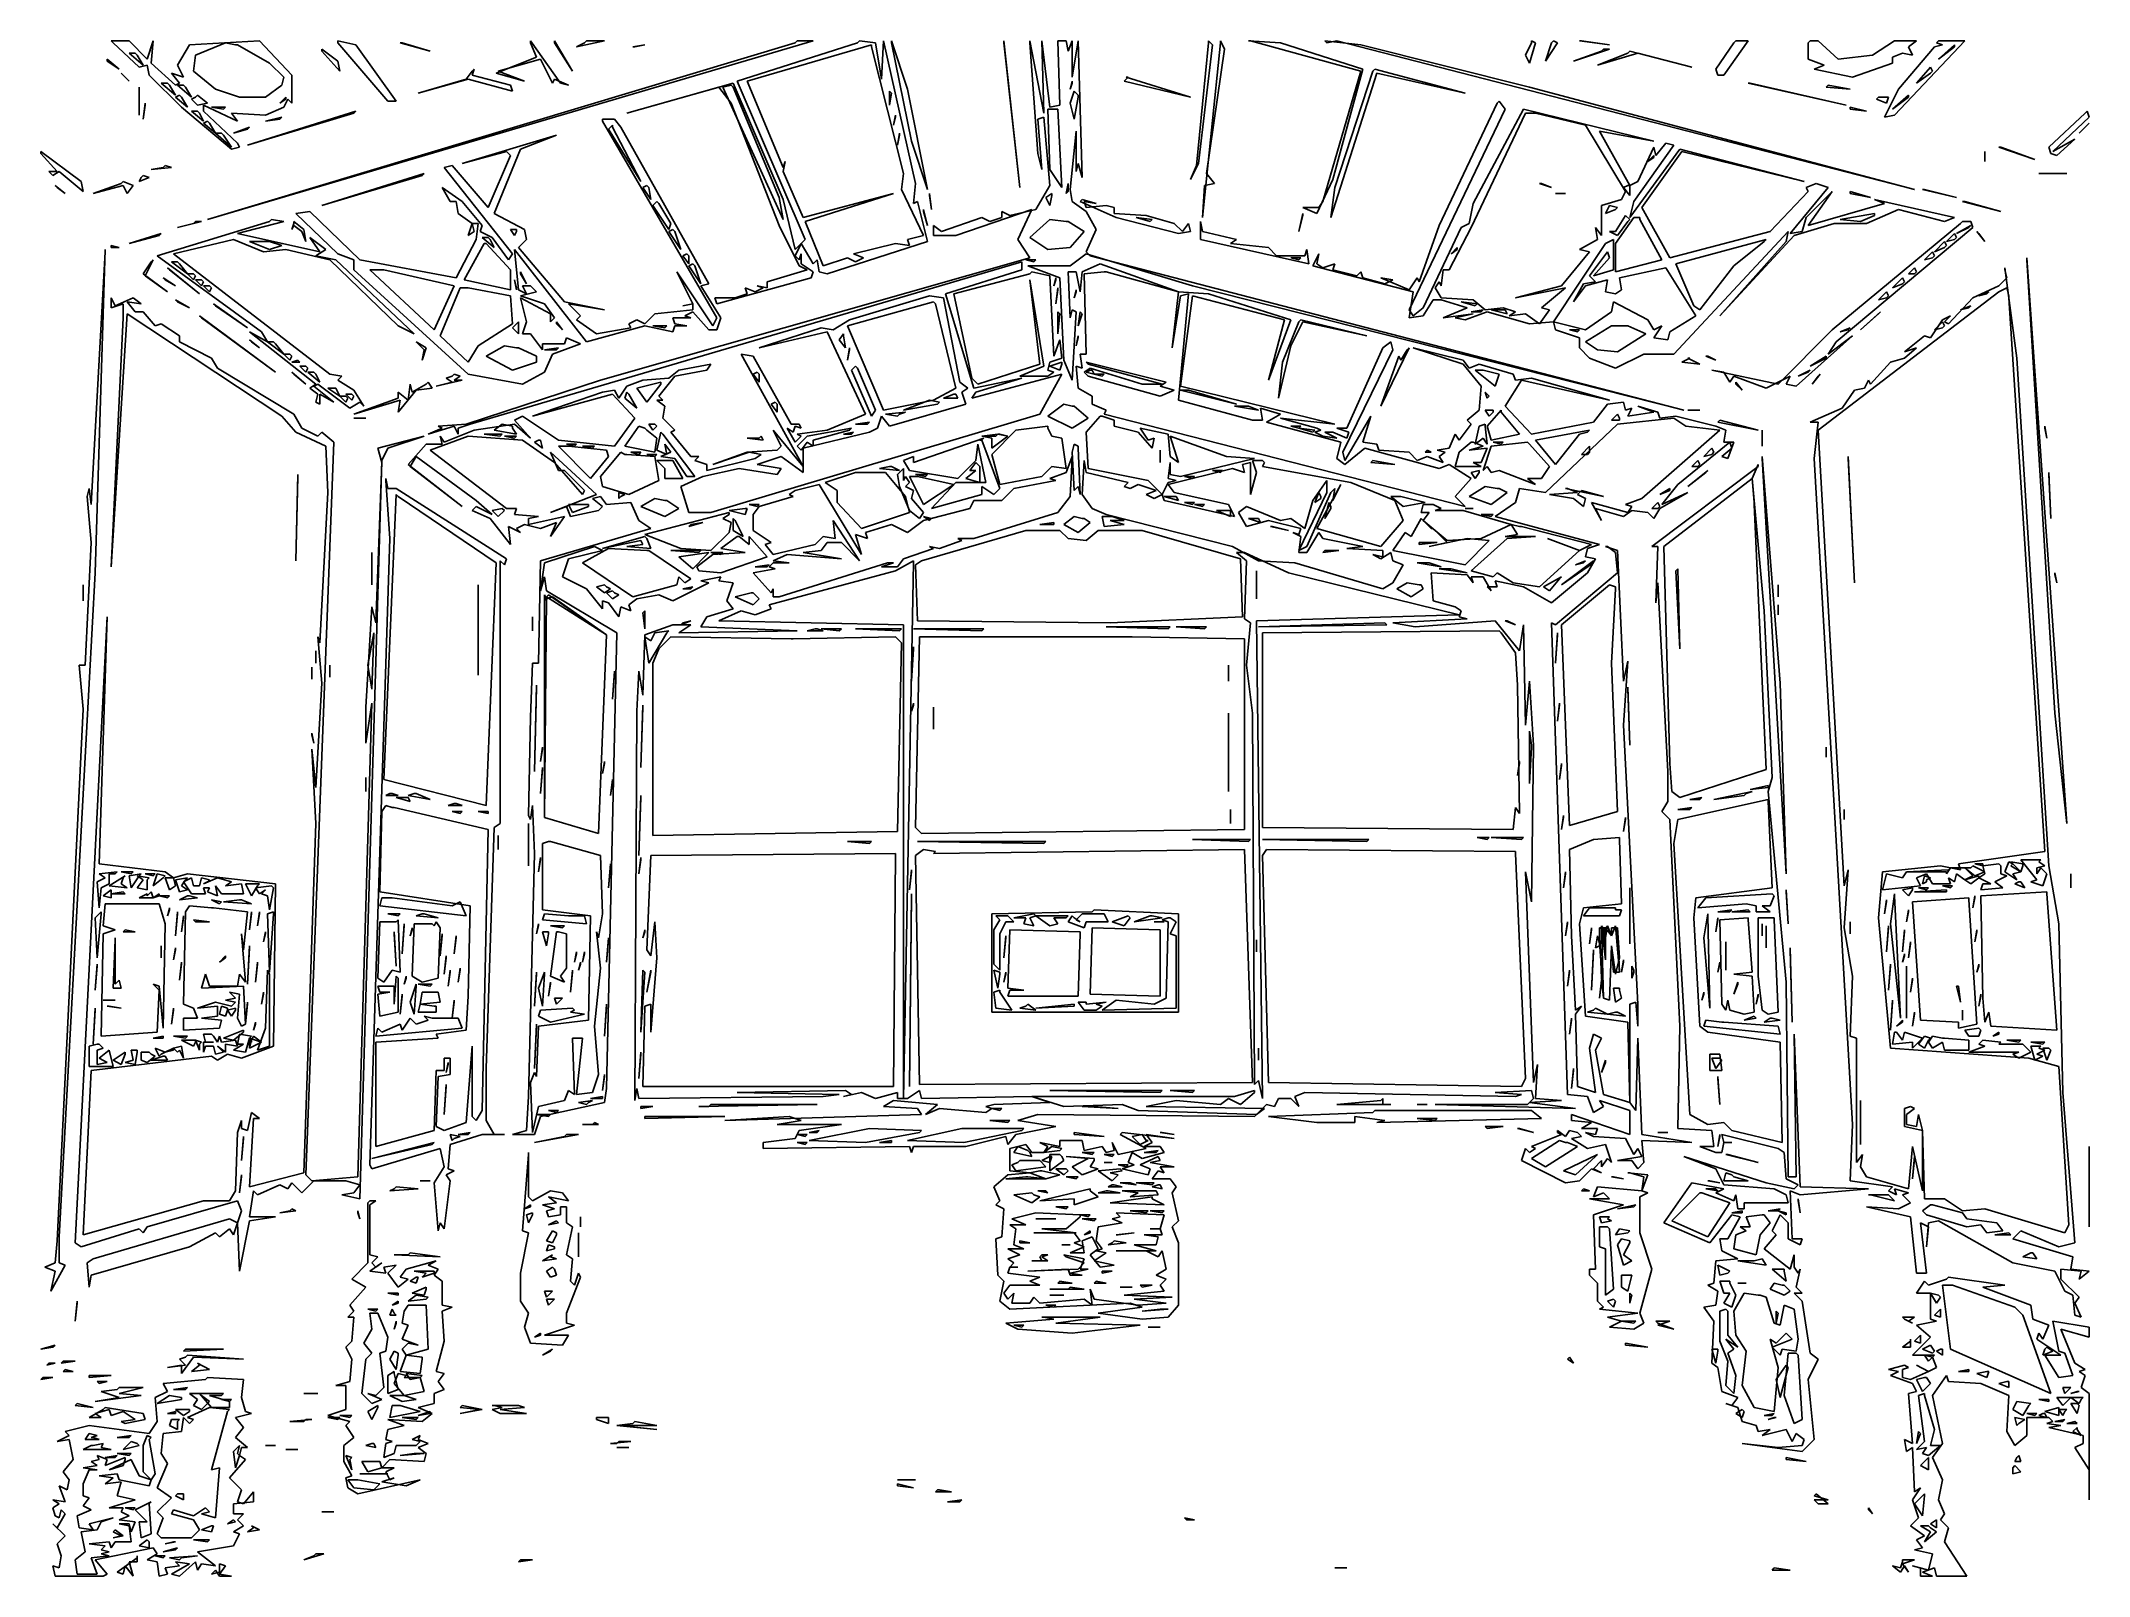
# Model space of a CAD drawing. Extents: x 1 to 1022, y 2 to 767.
import ezdxf

# ---------------------------------------------------------------- set-up
doc = ezdxf.new("R2010")
doc.units = 0

msp = doc.modelspace()

# ---------------------------------------------------------------- linework, layer by layer
for p, q in [((36, 767), (45, 767)), ((37, 766), (36, 767)), ((50, 754), (37, 766)), ((45, 767), (54, 758)), ((54, 758), (57, 767)), ((57, 767), (56, 756)), ((75, 765), (110, 767)), ((93, 766), (78, 760)), ((386, 767), (84, 678)), ((84, 678), (377, 766)), ((98, 765), (93, 766)), ((110, 767), (126, 750)), ((149, 767), (158, 765)), ((149, 766), (149, 767)), ((174, 737), (149, 766)), ((180, 766), (195, 762)), ((181, 766), (180, 766)), ((195, 762), (181, 766)), ((245, 767), (260, 746)), ((245, 766), (245, 767)), ((248, 759), (245, 766)), ((257, 767), (266, 752)), ((257, 766), (257, 767)), ((266, 752), (257, 766)), ((282, 767), (268, 764)), ((268, 764), (272, 766)), ((272, 766), (273, 767)), ((273, 767), (282, 767)), ((348, 747), (408, 766)), ((377, 766), (378, 767)), ((378, 767), (386, 767)), ((408, 766), (409, 767)), ((409, 767), (417, 766)), ((417, 766), (420, 748)), ((420, 748), (421, 767)), ((421, 767), (437, 696)), ((425, 767), (433, 743)), ((425, 766), (425, 767)), ((435, 717), (425, 766)), ((481, 767), (489, 694)), ((481, 766), (481, 767)), ((489, 694), (481, 766)), ((494, 767), (501, 731)), ((494, 766), (494, 767)), ((498, 711), (494, 766)), ((501, 731), (500, 767)), ((500, 767), (504, 734)), ((509, 735), (508, 767)), ((508, 767), (512, 767)), ((512, 767), (513, 762)), ((513, 762), (515, 767)), ((515, 767), (515, 749)), ((515, 749), (518, 767)), ((518, 767), (520, 699)), ((577, 705), (583, 766)), ((580, 679), (589, 766)), ((583, 767), (585, 765)), ((583, 766), (583, 767)), ((589, 767), (591, 763)), ((589, 766), (589, 767)), ((603, 767), (619, 766)), ((604, 767), (603, 767)), ((659, 752), (604, 767)), ((619, 766), (660, 753)), ((641, 767), (659, 765)), ((642, 766), (641, 767)), ((647, 767), (642, 766)), ((935, 693), (647, 767)), ((741, 760), (744, 766)), ((746, 766), (743, 756)), ((744, 767), (746, 766)), ((744, 766), (744, 767)), ((757, 766), (751, 757)), ((751, 757), (754, 766)), ((754, 766), (755, 767)), ((755, 767), (757, 766)), ((768, 767), (783, 765)), ((769, 767), (768, 767)), ((783, 765), (769, 767)), ((836, 753), (845, 766)), ((852, 767), (840, 750)), ((845, 766), (846, 767)), ((846, 767), (852, 767)), ((882, 766), (883, 767)), ((882, 758), (882, 766)), ((883, 767), (887, 767)), ((887, 767), (897, 758)), ((914, 760), (925, 767)), ((925, 767), (936, 767)), ((960, 767), (925, 730)), ((936, 767), (932, 764)), ((946, 766), (947, 767)), ((949, 765), (946, 766)), ((947, 767), (960, 767)), ((34, 758), (40, 753)), ((34, 757), (34, 758)), ((40, 753), (34, 757)), ((48, 761), (45, 761)), ((45, 761), (52, 755)), ((49, 760), (48, 761)), ((52, 755), (49, 760)), ((56, 756), (68, 745)), ((69, 755), (75, 765)), ((78, 760), (77, 752)), ((99, 765), (98, 765)), ((115, 756), (99, 765)), ((122, 749), (115, 756)), ((141, 763), (149, 757)), ((141, 762), (141, 763)), ((150, 752), (141, 762)), ((149, 757), (150, 752)), ((158, 765), (178, 737)), ((228, 751), (248, 759)), ((250, 758), (229, 752)), ((256, 746), (250, 758)), ((296, 764), (302, 765)), ((297, 764), (296, 764)), ((302, 765), (297, 764)), ((415, 765), (353, 747)), ((415, 764), (415, 765)), ((431, 701), (415, 764)), ((585, 765), (578, 706)), ((591, 763), (582, 701)), ((659, 765), (743, 744)), ((743, 756), (741, 760)), ((783, 763), (765, 757)), ((765, 757), (779, 762)), ((797, 761), (777, 755)), ((777, 755), (792, 761)), ((779, 762), (780, 763)), ((780, 763), (783, 763)), ((792, 761), (793, 762)), ((793, 762), (824, 754)), ((824, 754), (797, 761)), ((890, 755), (882, 758)), ((897, 758), (914, 760)), ((924, 756), (904, 749)), ((929, 761), (924, 759)), ((924, 759), (924, 756)), ((927, 743), (945, 764)), ((934, 760), (929, 761)), ((932, 764), (934, 760)), ((945, 764), (949, 765)), ((955, 765), (947, 758)), ((947, 758), (955, 764)), ((955, 764), (955, 765)), ((41, 751), (45, 747)), ((42, 750), (41, 751)), ((45, 747), (42, 750)), ((54, 755), (50, 754)), ((55, 750), (54, 755)), ((71, 734), (55, 750)), ((64, 746), (61, 746)), ((61, 746), (68, 740)), ((65, 745), (64, 746)), ((70, 746), (66, 751)), ((66, 751), (72, 749)), ((68, 745), (70, 746)), ((72, 749), (69, 755)), ((77, 752), (88, 743)), ((121, 745), (122, 749)), ((126, 750), (126, 736)), ((214, 748), (189, 741)), ((189, 741), (213, 748)), ((213, 748), (216, 752)), ((236, 742), (214, 748)), ((217, 753), (216, 750)), ((216, 752), (217, 753)), ((216, 750), (235, 745)), ((242, 747), (228, 751)), ((229, 752), (242, 747)), ((257, 748), (256, 746)), ((264, 745), (257, 748)), ((260, 746), (264, 745)), ((293, 731), (346, 746)), ((346, 746), (371, 688)), ((382, 668), (348, 747)), ((353, 747), (371, 704)), ((515, 747), (514, 743)), ((514, 743), (515, 746)), ((515, 746), (515, 747)), ((541, 747), (543, 749)), ((574, 739), (541, 747)), ((542, 749), (574, 739)), ((543, 749), (542, 749)), ((640, 687), (659, 752)), ((667, 751), (644, 679)), ((660, 753), (645, 698)), ((646, 694), (665, 752)), ((665, 752), (666, 753)), ((666, 753), (711, 741)), ((711, 741), (667, 751)), ((837, 750), (836, 753)), ((840, 750), (837, 750)), ((852, 746), (901, 735)), ((853, 746), (852, 746)), ((901, 735), (853, 746)), ((885, 753), (890, 755)), ((904, 749), (885, 753)), ((943, 754), (936, 746)), ((936, 746), (943, 751)), ((944, 752), (943, 754)), ((943, 751), (944, 752)), ((50, 744), (50, 730)), ((50, 743), (50, 744)), ((50, 730), (50, 743)), ((53, 736), (52, 728)), ((53, 735), (53, 736)), ((68, 740), (65, 745)), ((70, 740), (68, 739)), ((68, 739), (74, 734)), ((72, 745), (69, 745)), ((69, 745), (76, 739)), ((71, 739), (70, 740)), ((74, 734), (71, 739)), ((73, 744), (72, 745)), ((76, 739), (73, 744)), ((78, 739), (76, 738)), ((76, 738), (79, 735)), ((79, 740), (78, 739)), ((84, 736), (79, 740)), ((79, 735), (84, 736)), ((88, 743), (100, 739)), ((100, 739), (113, 739)), ((113, 739), (121, 745)), ((123, 739), (120, 736)), ((120, 736), (123, 738)), ((124, 738), (122, 734)), ((123, 738), (123, 739)), ((126, 736), (124, 738)), ((178, 737), (174, 737)), ((235, 745), (236, 742)), ((339, 744), (293, 731)), ((345, 736), (339, 744)), ((345, 745), (341, 744)), ((341, 744), (371, 678)), ((346, 744), (345, 745)), ((369, 675), (345, 736)), ((369, 689), (346, 744)), ((424, 742), (424, 735)), ((425, 741), (424, 742)), ((424, 735), (425, 741)), ((433, 743), (443, 693)), ((516, 742), (514, 736)), ((514, 736), (516, 728)), ((518, 740), (516, 742)), ((516, 728), (518, 739)), ((518, 739), (518, 740)), ((698, 675), (727, 736)), ((727, 736), (728, 737)), ((728, 737), (731, 733)), ((743, 744), (935, 693)), ((891, 744), (892, 745)), ((903, 743), (891, 744)), ((892, 745), (903, 743)), ((916, 738), (917, 739)), ((921, 736), (916, 738)), ((917, 739), (922, 739)), ((920, 729), (927, 743)), ((922, 739), (921, 736)), ((932, 740), (924, 733)), ((924, 733), (932, 739)), ((932, 739), (932, 740)), ((52, 728), (53, 735)), ((96, 713), (71, 734)), ((79, 732), (76, 732)), ((76, 732), (82, 727)), ((80, 731), (79, 732)), ((82, 727), (80, 731)), ((99, 727), (82, 735)), ((82, 735), (82, 732)), ((82, 732), (99, 716)), ((84, 727), (82, 726)), ((82, 726), (88, 721)), ((85, 726), (84, 727)), ((88, 721), (85, 726)), ((93, 734), (86, 734)), ((86, 734), (92, 733)), ((92, 733), (93, 734)), ((113, 730), (96, 731)), ((96, 731), (99, 727)), ((158, 732), (104, 715)), ((104, 715), (157, 731)), ((122, 734), (113, 730)), ((121, 729), (113, 727)), ((113, 727), (120, 728)), ((120, 728), (121, 729)), ((157, 731), (158, 732)), ((281, 728), (287, 728)), ((281, 727), (281, 728)), ((338, 629), (281, 727)), ((286, 725), (284, 723)), ((286, 724), (286, 725)), ((287, 728), (290, 724)), ((427, 730), (426, 725)), ((426, 725), (427, 729)), ((427, 729), (427, 730)), ((501, 729), (498, 728)), ((498, 728), (500, 703)), ((504, 695), (501, 729)), ((507, 733), (503, 733)), ((503, 733), (504, 703)), ((504, 734), (509, 735)), ((508, 733), (507, 733)), ((510, 694), (508, 733)), ((731, 733), (683, 633)), ((741, 731), (714, 674)), ((715, 686), (740, 733)), ((740, 733), (805, 717)), ((745, 731), (741, 731)), ((746, 731), (745, 731)), ((771, 725), (746, 731)), ((791, 692), (771, 725)), ((903, 734), (911, 732)), ((903, 733), (903, 734)), ((911, 732), (903, 733)), ((925, 730), (920, 729)), ((1002, 714), (1020, 731)), ((1022, 729), (1004, 712)), ((1022, 726), (1017, 721)), ((1017, 721), (1021, 725)), ((1020, 731), (1021, 732)), ((1021, 732), (1022, 729)), ((1021, 725), (1022, 726)), ((91, 721), (88, 721)), ((88, 721), (96, 714)), ((92, 720), (91, 721)), ((96, 714), (92, 720)), ((105, 724), (97, 721)), ((97, 721), (104, 723)), ((99, 716), (100, 714)), ((104, 723), (105, 724)), ((211, 706), (258, 720)), ((258, 720), (240, 713)), ((284, 723), (300, 697)), ((300, 697), (286, 724)), ((290, 724), (334, 646)), ((429, 721), (428, 715)), ((428, 715), (429, 720)), ((429, 720), (429, 721)), ((443, 693), (435, 717)), ((517, 722), (514, 693)), ((517, 702), (517, 722)), ((805, 717), (778, 722)), ((778, 722), (793, 695)), ((815, 715), (795, 687)), ((806, 710), (811, 716)), ((811, 716), (815, 715)), ((1004, 712), (1015, 718)), ((1015, 718), (1006, 710)), ((1, 712), (21, 697)), ((1, 711), (1, 712)), ((9, 702), (1, 711)), ((62, 704), (63, 705)), ((63, 705), (66, 704)), ((100, 714), (96, 713)), ((202, 704), (206, 705)), ((206, 705), (224, 684)), ((233, 712), (211, 706)), ((224, 684), (235, 710)), ((240, 713), (227, 681)), ((235, 710), (233, 712)), ((371, 704), (372, 707)), ((372, 707), (371, 702)), ((500, 703), (498, 711)), ((518, 706), (517, 702)), ((520, 699), (518, 706)), ((578, 706), (574, 698)), ((574, 698), (577, 705)), ((793, 679), (818, 713)), ((797, 697), (805, 714)), ((819, 712), (799, 684)), ((805, 710), (802, 707)), ((802, 707), (805, 709)), ((805, 714), (806, 710)), ((805, 709), (805, 710)), ((818, 713), (880, 697)), ((880, 697), (819, 712)), ((970, 712), (970, 707)), ((970, 711), (970, 712)), ((970, 707), (970, 711)), ((977, 714), (995, 708)), ((978, 714), (977, 714)), ((995, 708), (978, 714)), ((1003, 711), (1002, 714)), ((1006, 710), (1003, 711)), ((7, 700), (5, 702)), ((5, 702), (9, 702)), ((10, 702), (7, 700)), ((8, 695), (13, 691)), ((9, 694), (8, 695)), ((22, 692), (10, 702)), ((21, 697), (22, 692)), ((27, 691), (41, 696)), ((42, 695), (27, 691)), ((41, 696), (42, 697)), ((42, 697), (47, 695)), ((44, 691), (42, 695)), ((47, 695), (44, 691)), ((55, 699), (50, 697)), ((50, 697), (51, 699)), ((51, 699), (52, 700)), ((52, 700), (55, 699)), ((66, 704), (56, 703)), ((56, 703), (62, 704)), ((192, 701), (141, 685)), ((141, 685), (191, 700)), ((191, 700), (192, 701)), ((236, 661), (202, 704)), ((303, 695), (301, 694)), ((304, 694), (303, 695)), ((371, 702), (381, 679)), ((430, 693), (431, 701)), ((437, 696), (436, 686)), ((497, 683), (504, 695)), ((504, 703), (510, 694)), ((513, 696), (512, 691)), ((513, 692), (513, 696)), ((581, 695), (580, 679)), ((586, 696), (581, 695)), ((582, 701), (586, 696)), ((645, 698), (637, 681)), ((748, 696), (754, 694)), ((749, 696), (748, 696)), ((754, 694), (749, 696)), ((792, 695), (790, 694)), ((793, 695), (792, 695)), ((793, 695), (797, 697)), ((793, 690), (793, 695)), ((881, 694), (886, 696)), ((886, 696), (892, 694)), ((997, 701), (1011, 701)), ((998, 701), (997, 701)), ((1011, 701), (998, 701)), ((13, 691), (9, 694)), ((205, 687), (201, 694)), ((201, 694), (211, 687)), ((208, 687), (205, 687)), ((209, 681), (208, 687)), ((211, 687), (221, 675)), ((301, 694), (305, 688)), ((305, 688), (304, 694)), ((308, 687), (306, 685)), ((306, 685), (314, 673)), ((309, 686), (308, 687)), ((315, 676), (309, 686)), ((371, 678), (369, 689)), ((371, 688), (377, 663)), ((381, 679), (426, 691)), ((426, 691), (382, 677)), ((441, 670), (430, 693)), ((436, 686), (438, 687)), ((438, 687), (443, 667)), ((444, 691), (445, 683)), ((444, 690), (444, 691)), ((445, 683), (444, 690)), ((505, 691), (502, 689)), ((502, 689), (504, 685)), ((504, 685), (505, 690)), ((505, 690), (505, 691)), ((512, 691), (513, 692)), ((514, 693), (515, 687)), ((515, 687), (522, 682)), ((519, 687), (520, 688)), ((537, 679), (519, 687)), ((520, 688), (527, 686)), ((527, 686), (521, 687)), ((521, 687), (522, 684)), ((522, 684), (532, 685)), ((532, 685), (536, 684)), ((638, 684), (640, 687)), ((644, 679), (646, 694)), ((713, 676), (715, 686)), ((756, 691), (761, 691)), ((757, 691), (756, 691)), ((761, 691), (757, 691)), ((779, 685), (789, 688)), ((779, 670), (779, 685)), ((783, 685), (781, 681)), ((787, 684), (783, 685)), ((789, 688), (791, 692)), ((790, 694), (793, 690)), ((795, 687), (793, 679)), ((863, 672), (882, 692)), ((892, 694), (873, 671)), ((882, 692), (881, 694)), ((881, 679), (894, 692)), ((894, 692), (882, 675)), ((882, 675), (920, 686)), ((903, 692), (913, 689)), ((903, 691), (903, 692)), ((913, 689), (903, 691)), ((920, 686), (915, 688)), ((915, 688), (955, 679)), ((939, 693), (956, 689)), ((940, 693), (939, 693)), ((956, 689), (940, 693)), ((959, 687), (978, 682)), ((960, 687), (959, 687)), ((978, 682), (960, 687)), ((59, 660), (115, 677)), ((81, 677), (69, 674)), ((69, 674), (77, 676)), ((77, 676), (78, 677)), ((78, 677), (81, 677)), ((122, 677), (99, 671)), ((115, 677), (116, 678)), ((116, 678), (122, 677)), ((126, 673), (127, 676)), ((127, 675), (126, 673)), ((127, 677), (132, 673)), ((127, 676), (127, 677)), ((131, 672), (127, 675)), ((128, 681), (135, 682)), ((149, 661), (128, 681)), ((135, 682), (160, 658)), ((216, 676), (209, 681)), ((214, 670), (216, 676)), ((219, 676), (216, 676)), ((216, 676), (217, 672)), ((218, 668), (219, 676)), ((221, 675), (220, 672)), ((227, 681), (242, 673)), ((314, 673), (315, 676)), ((379, 655), (369, 675)), ((382, 677), (391, 655)), ((441, 683), (443, 675)), ((441, 682), (441, 683)), ((443, 675), (441, 682)), ((446, 670), (446, 675)), ((446, 675), (450, 672)), ((450, 672), (470, 679)), ((495, 683), (457, 670)), ((470, 679), (474, 677)), ((474, 677), (480, 679)), ((480, 679), (480, 682)), ((480, 682), (484, 680)), ((484, 680), (497, 683)), ((488, 668), (495, 683)), ((504, 678), (494, 669)), ((512, 677), (504, 678)), ((513, 677), (512, 677)), ((521, 672), (513, 677)), ((522, 682), (527, 673)), ((536, 684), (536, 681)), ((536, 681), (552, 680)), ((568, 671), (537, 679)), ((555, 678), (547, 679)), ((547, 679), (554, 677)), ((552, 680), (566, 676)), ((554, 677), (555, 678)), ((566, 676), (570, 672)), ((570, 672), (573, 676)), ((573, 676), (574, 672)), ((579, 677), (580, 672)), ((579, 676), (579, 677)), ((579, 668), (579, 676)), ((630, 681), (628, 672)), ((628, 672), (630, 680)), ((637, 681), (630, 684)), ((630, 684), (638, 684)), ((630, 680), (630, 681)), ((688, 647), (698, 675)), ((690, 634), (709, 674)), ((714, 674), (703, 653)), ((709, 674), (713, 676)), ((777, 668), (776, 674)), ((776, 674), (779, 670)), ((781, 681), (786, 683)), ((786, 683), (787, 684)), ((791, 680), (786, 672)), ((795, 679), (786, 666)), ((787, 670), (792, 677)), ((793, 678), (791, 680)), ((792, 677), (793, 678)), ((798, 679), (795, 679)), ((798, 678), (798, 679)), ((809, 658), (798, 678)), ((799, 684), (813, 659)), ((895, 676), (875, 670)), ((879, 672), (881, 679)), ((894, 623), (958, 676)), ((911, 676), (895, 676)), ((964, 674), (896, 617)), ((915, 681), (898, 678)), ((898, 678), (908, 677)), ((908, 677), (915, 680)), ((927, 683), (911, 676)), ((915, 680), (915, 681)), ((950, 677), (927, 683)), ((955, 679), (950, 677)), ((963, 675), (956, 671)), ((956, 671), (962, 674)), ((958, 676), (959, 677)), ((959, 677), (963, 677)), ((962, 674), (963, 675)), ((963, 677), (964, 674)), ((36, 665), (40, 664)), ((36, 664), (36, 665)), ((40, 664), (36, 664)), ((61, 671), (45, 666)), ((45, 666), (60, 670)), ((60, 670), (61, 671)), ((97, 668), (67, 661)), ((112, 662), (97, 668)), ((99, 671), (140, 662)), ((114, 667), (105, 667)), ((105, 667), (115, 663)), ((115, 667), (114, 667)), ((121, 665), (115, 667)), ((115, 663), (121, 665)), ((133, 667), (131, 672)), ((132, 673), (133, 667)), ((140, 662), (135, 669)), ((135, 669), (143, 663)), ((208, 649), (218, 668)), ((222, 666), (212, 648)), ((217, 672), (214, 670)), ((220, 672), (226, 669)), ((224, 669), (221, 669)), ((221, 669), (227, 664)), ((223, 666), (222, 666)), ((235, 653), (223, 666)), ((225, 668), (224, 669)), ((227, 664), (225, 668)), ((226, 669), (234, 658)), ((238, 673), (235, 673)), ((235, 673), (237, 670)), ((237, 670), (238, 672)), ((238, 672), (238, 673)), ((243, 668), (239, 664)), ((239, 664), (262, 637)), ((242, 673), (243, 668)), ((316, 673), (314, 672)), ((314, 672), (320, 663)), ((317, 672), (316, 673)), ((320, 663), (317, 672)), ((377, 663), (382, 668)), ((380, 666), (377, 660)), ((386, 656), (380, 666)), ((443, 667), (393, 651)), ((406, 661), (427, 666)), ((427, 666), (434, 665)), ((433, 668), (441, 670)), ((434, 665), (433, 668)), ((457, 670), (446, 670)), ((494, 659), (488, 668)), ((494, 669), (503, 663)), ((503, 663), (514, 664)), ((514, 664), (521, 672)), ((527, 673), (522, 662)), ((574, 672), (568, 671)), ((633, 656), (579, 668)), ((580, 672), (597, 668)), ((597, 668), (594, 666)), ((594, 666), (613, 664)), ((613, 664), (617, 660)), ((707, 664), (704, 661)), ((707, 663), (707, 664)), ((781, 666), (755, 627)), ((768, 663), (777, 668)), ((785, 668), (781, 666)), ((786, 672), (783, 672)), ((783, 672), (787, 670)), ((785, 667), (785, 668)), ((785, 653), (785, 667)), ((786, 666), (786, 652)), ((813, 659), (863, 672)), ((872, 672), (815, 611)), ((861, 668), (816, 656)), ((875, 670), (838, 630)), ((838, 630), (871, 667)), ((845, 655), (860, 667)), ((860, 667), (861, 668)), ((871, 667), (872, 672)), ((873, 671), (879, 672)), ((950, 667), (945, 662)), ((945, 662), (950, 664)), ((951, 665), (950, 667)), ((950, 664), (951, 665)), ((955, 671), (951, 667)), ((951, 667), (955, 668)), ((956, 669), (955, 671)), ((955, 668), (956, 669)), ((966, 672), (970, 667)), ((967, 671), (966, 672)), ((970, 667), (967, 671)), ((26, 536), (33, 662)), ((33, 663), (28, 502)), ((33, 662), (33, 663)), ((52, 651), (56, 657)), ((57, 658), (53, 650)), ((56, 657), (57, 658)), ((111, 622), (59, 660)), ((64, 654), (80, 641)), ((65, 653), (64, 654)), ((69, 657), (66, 657)), ((66, 657), (74, 651)), ((67, 661), (145, 601)), ((70, 656), (69, 657)), ((74, 651), (70, 656)), ((123, 663), (112, 662)), ((145, 658), (123, 663)), ((143, 663), (138, 660)), ((138, 660), (148, 658)), ((179, 625), (145, 658)), ((148, 658), (187, 621)), ((157, 658), (149, 661)), ((157, 653), (157, 658)), ((160, 658), (208, 649)), ((490, 657), (215, 576)), ((234, 658), (236, 661)), ((273, 617), (237, 663)), ((237, 663), (239, 643)), ((280, 598), (494, 659)), ((323, 661), (321, 660)), ((321, 660), (324, 656)), ((324, 660), (323, 661)), ((324, 656), (324, 660)), ((326, 656), (324, 655)), ((324, 655), (330, 646)), ((327, 655), (326, 656)), ((330, 646), (327, 655)), ((377, 660), (379, 658)), ((379, 658), (380, 661)), ((383, 653), (379, 655)), ((380, 661), (380, 656)), ((380, 656), (386, 652)), ((388, 658), (386, 656)), ((389, 652), (388, 658)), ((391, 655), (403, 659)), ((403, 659), (407, 657)), ((411, 659), (406, 661)), ((407, 657), (411, 659)), ((490, 653), (490, 657)), ((497, 658), (492, 658)), ((492, 658), (496, 657)), ((514, 655), (493, 655)), ((493, 655), (509, 649)), ((496, 657), (497, 658)), ((522, 661), (514, 655)), ((520, 652), (529, 656)), ((522, 662), (524, 660)), ((575, 645), (522, 661)), ((524, 660), (820, 583)), ((529, 656), (568, 642)), ((617, 660), (631, 660)), ((629, 659), (624, 659)), ((624, 659), (628, 658)), ((628, 658), (629, 659)), ((631, 660), (632, 663)), ((632, 663), (633, 656)), ((635, 655), (638, 661)), ((685, 642), (635, 655)), ((638, 661), (637, 656)), ((637, 656), (640, 654)), ((640, 654), (646, 656)), ((646, 656), (645, 653)), ((704, 661), (707, 663)), ((759, 645), (773, 662)), ((773, 662), (768, 663)), ((773, 650), (782, 662)), ((783, 659), (775, 650)), ((782, 662), (783, 659)), ((786, 652), (809, 658)), ((811, 654), (788, 649)), ((826, 630), (811, 654)), ((816, 656), (825, 635)), ((828, 633), (845, 655)), ((935, 654), (932, 651)), ((936, 652), (935, 654)), ((944, 662), (940, 658)), ((940, 658), (944, 659)), ((945, 660), (944, 662)), ((944, 659), (945, 660)), ((980, 654), (986, 609)), ((980, 653), (980, 654)), ((991, 659), (1011, 377)), ((991, 658), (991, 659)), ((1005, 432), (991, 658)), ((64, 642), (52, 651)), ((53, 650), (64, 642)), ((62, 649), (68, 645)), ((63, 648), (62, 649)), ((68, 645), (63, 648)), ((80, 641), (65, 653)), ((77, 651), (74, 651)), ((74, 651), (77, 648)), ((78, 650), (77, 651)), ((77, 648), (78, 650)), ((81, 648), (78, 648)), ((78, 648), (81, 645)), ((82, 647), (81, 648)), ((81, 645), (82, 647)), ((85, 645), (82, 645)), ((82, 645), (85, 642)), ((86, 644), (85, 645)), ((85, 642), (86, 644)), ((214, 601), (157, 653)), ((171, 653), (165, 653)), ((165, 653), (197, 623)), ((172, 653), (171, 653)), ((207, 645), (172, 653)), ((197, 623), (207, 645)), ((210, 644), (200, 620)), ((213, 644), (210, 644)), ((212, 648), (235, 643)), ((214, 644), (213, 644)), ((235, 640), (214, 644)), ((235, 643), (235, 653)), ((238, 644), (237, 648)), ((237, 648), (238, 643)), ((238, 643), (238, 644)), ((240, 652), (243, 646)), ((240, 651), (240, 652)), ((243, 646), (240, 651)), ((243, 641), (241, 645)), ((241, 645), (245, 645)), ((245, 645), (248, 642)), ((326, 636), (318, 652)), ((318, 652), (336, 625)), ((334, 646), (330, 645)), ((330, 645), (340, 629)), ((385, 649), (338, 636)), ((353, 641), (352, 644)), ((352, 644), (357, 642)), ((357, 642), (361, 644)), ((361, 644), (358, 645)), ((358, 645), (363, 644)), ((363, 647), (383, 653)), ((363, 644), (363, 647)), ((386, 652), (385, 649)), ((393, 651), (389, 652)), ((452, 641), (490, 653)), ((494, 651), (456, 641)), ((495, 652), (494, 651)), ((499, 606), (494, 648)), ((494, 648), (501, 605)), ((504, 650), (495, 652)), ((506, 610), (504, 650)), ((507, 649), (506, 645)), ((506, 645), (507, 648)), ((507, 648), (507, 649)), ((508, 644), (507, 636)), ((508, 643), (508, 644)), ((509, 649), (511, 608)), ((514, 629), (513, 652)), ((513, 652), (517, 652)), ((517, 652), (519, 642)), ((519, 642), (520, 652)), ((531, 652), (521, 651)), ((521, 651), (522, 611)), ((532, 652), (531, 652)), ((568, 642), (532, 652)), ((820, 583), (575, 645)), ((645, 653), (657, 650)), ((657, 650), (659, 652)), ((659, 652), (660, 649)), ((660, 649), (671, 646)), ((675, 648), (669, 649)), ((669, 649), (683, 643)), ((671, 646), (675, 648)), ((683, 643), (687, 649)), ((687, 649), (688, 647)), ((698, 647), (696, 644)), ((696, 644), (699, 639)), ((699, 645), (698, 647)), ((700, 653), (699, 645)), ((703, 653), (700, 653)), ((736, 639), (759, 645)), ((761, 644), (736, 639)), ((749, 634), (761, 644)), ((765, 637), (770, 646)), ((771, 645), (765, 637)), ((770, 646), (776, 647)), ((782, 648), (771, 645)), ((776, 647), (773, 650)), ((775, 650), (785, 653)), ((781, 642), (782, 648)), ((788, 649), (789, 643)), ((929, 649), (924, 644)), ((924, 644), (929, 646)), ((930, 647), (929, 649)), ((929, 646), (930, 647)), ((932, 651), (935, 651)), ((935, 651), (936, 652)), ((964, 639), (977, 645)), ((977, 645), (981, 649)), ((981, 644), (977, 642)), ((981, 649), (980, 653)), ((982, 640), (981, 644)), ((36, 639), (38, 635)), ((36, 638), (36, 639)), ((36, 634), (36, 638)), ((42, 636), (36, 634)), ((38, 635), (47, 639)), ((42, 629), (42, 636)), ((51, 636), (44, 637)), ((44, 637), (48, 632)), ((47, 639), (51, 636)), ((68, 638), (75, 634)), ((69, 637), (68, 638)), ((75, 634), (69, 637)), ((87, 636), (104, 624)), ((88, 635), (87, 636)), ((104, 624), (88, 635)), ((236, 626), (235, 640)), ((239, 643), (243, 641)), ((248, 642), (240, 640)), ((240, 640), (252, 636)), ((255, 631), (240, 639)), ((240, 639), (243, 627)), ((252, 636), (257, 629)), ((262, 637), (282, 633)), ((282, 633), (264, 636)), ((264, 636), (270, 630)), ((326, 636), (321, 635)), ((321, 635), (326, 636)), ((326, 633), (326, 636)), ((338, 636), (337, 639)), ((337, 639), (347, 639)), ((347, 639), (353, 641)), ((446, 637), (403, 625)), ((404, 628), (444, 640)), ((444, 640), (451, 639)), ((447, 636), (446, 637)), ((457, 594), (447, 636)), ((451, 639), (459, 597)), ((466, 594), (452, 641)), ((456, 641), (465, 599)), ((507, 636), (508, 643)), ((517, 643), (516, 639)), ((516, 639), (517, 642)), ((517, 642), (517, 643)), ((565, 614), (568, 642)), ((569, 640), (565, 614)), ((568, 642), (583, 641)), ((568, 588), (573, 641)), ((573, 641), (569, 640)), ((575, 640), (569, 595)), ((621, 628), (575, 640)), ((583, 641), (624, 628)), ((683, 629), (685, 642)), ((685, 630), (690, 634)), ((695, 638), (690, 630)), ((699, 638), (695, 638)), ((699, 639), (715, 638)), ((712, 634), (699, 638)), ((700, 629), (712, 634)), ((717, 636), (709, 637)), ((709, 637), (716, 635)), ((715, 638), (721, 633)), ((716, 635), (717, 636)), ((721, 633), (730, 634)), ((730, 634), (736, 632)), ((753, 633), (749, 634)), ((786, 641), (781, 642)), ((784, 632), (785, 637)), ((785, 637), (802, 628)), ((789, 643), (786, 641)), ((825, 635), (828, 633)), ((977, 642), (887, 573)), ((921, 642), (917, 638)), ((917, 638), (921, 639)), ((922, 640), (921, 642)), ((921, 639), (922, 640)), ((952, 626), (964, 639)), ((963, 635), (958, 633)), ((958, 633), (962, 634)), ((962, 634), (963, 635)), ((972, 642), (967, 640)), ((967, 640), (971, 641)), ((971, 641), (972, 642)), ((982, 639), (982, 640)), ((1000, 363), (982, 639)), ((44, 631), (36, 505)), ((36, 505), (42, 629)), ((121, 580), (44, 631)), ((48, 632), (52, 632)), ((52, 632), (58, 625)), ((58, 625), (61, 626)), ((61, 626), (70, 620)), ((80, 630), (118, 602)), ((81, 629), (80, 630)), ((118, 602), (81, 629)), ((187, 621), (179, 625)), ((219, 615), (236, 626)), ((239, 627), (236, 624)), ((236, 624), (239, 621)), ((239, 626), (239, 627)), ((239, 621), (239, 626)), ((243, 627), (241, 621)), ((255, 627), (255, 631)), ((257, 629), (255, 627)), ((258, 627), (261, 623)), ((258, 626), (258, 627)), ((261, 623), (258, 626)), ((270, 630), (268, 628)), ((268, 628), (278, 621)), ((302, 625), (273, 617)), ((278, 621), (295, 624)), ((294, 626), (298, 628)), ((295, 624), (294, 626)), ((298, 628), (302, 626)), ((302, 626), (307, 631)), ((316, 622), (302, 625)), ((313, 625), (306, 625)), ((306, 625), (312, 624)), ((307, 631), (326, 633)), ((312, 624), (313, 625)), ((325, 629), (316, 629)), ((316, 629), (317, 626)), ((317, 625), (316, 622)), ((317, 626), (323, 625)), ((323, 625), (317, 625)), ((326, 632), (322, 630)), ((322, 630), (325, 629)), ((334, 623), (326, 632)), ((338, 623), (334, 623)), ((336, 625), (338, 629)), ((340, 629), (338, 623)), ((359, 614), (390, 624)), ((390, 624), (396, 623)), ((396, 623), (404, 628)), ((403, 625), (421, 583)), ((508, 632), (508, 621)), ((509, 631), (508, 632)), ((508, 621), (509, 631)), ((515, 633), (514, 629)), ((517, 632), (515, 633)), ((515, 598), (517, 632)), ((519, 632), (518, 625)), ((518, 625), (520, 631)), ((520, 631), (519, 632)), ((624, 628), (613, 598)), ((613, 598), (621, 628)), ((620, 607), (628, 627)), ((630, 627), (624, 615)), ((628, 627), (629, 628)), ((629, 628), (662, 620)), ((662, 620), (630, 627)), ((683, 633), (685, 630)), ((690, 630), (683, 629)), ((715, 631), (700, 629)), ((706, 629), (715, 631)), ((711, 628), (706, 629)), ((722, 632), (711, 628)), ((720, 633), (714, 632)), ((714, 632), (719, 632)), ((719, 632), (720, 633)), ((743, 626), (722, 632)), ((730, 633), (724, 633)), ((724, 633), (732, 631)), ((731, 633), (730, 633)), ((732, 631), (731, 633)), ((736, 632), (733, 630)), ((733, 630), (741, 631)), ((741, 631), (748, 626)), ((755, 627), (743, 626)), ((748, 626), (753, 633)), ((756, 623), (755, 627)), ((755, 627), (771, 623)), ((768, 619), (756, 623)), ((768, 623), (763, 623)), ((763, 623), (767, 622)), ((767, 622), (768, 623)), ((771, 623), (784, 632)), ((784, 625), (771, 617)), ((791, 625), (784, 625)), ((792, 625), (791, 625)), ((801, 621), (792, 625)), ((802, 628), (805, 623)), ((805, 623), (809, 625)), ((809, 625), (805, 619)), ((813, 622), (826, 630)), ((867, 596), (894, 623)), ((903, 624), (898, 622)), ((898, 622), (902, 623)), ((902, 623), (903, 624)), ((918, 632), (908, 623)), ((908, 623), (917, 631)), ((917, 631), (918, 632)), ((943, 619), (949, 628)), ((949, 627), (945, 623)), ((945, 623), (949, 624)), ((949, 628), (953, 630)), ((950, 625), (949, 627)), ((949, 624), (950, 625)), ((953, 630), (950, 627)), ((950, 627), (952, 626)), ((70, 620), (70, 617)), ((70, 617), (86, 609)), ((138, 596), (105, 622)), ((105, 622), (114, 617)), ((105, 618), (110, 614)), ((106, 617), (105, 618)), ((110, 614), (106, 617)), ((114, 617), (111, 622)), ((117, 617), (114, 617)), ((114, 617), (122, 611)), ((118, 616), (117, 617)), ((122, 611), (118, 616)), ((188, 617), (193, 614)), ((189, 616), (188, 617)), ((192, 613), (189, 616)), ((193, 614), (191, 608)), ((191, 608), (192, 613)), ((200, 620), (214, 607)), ((214, 607), (219, 615)), ((232, 615), (223, 610)), ((238, 614), (232, 615)), ((239, 614), (238, 614)), ((248, 610), (239, 614)), ((241, 621), (245, 621)), ((245, 621), (251, 613)), ((251, 613), (251, 616)), ((251, 616), (262, 616)), ((259, 614), (252, 613)), ((252, 613), (258, 613)), ((270, 616), (256, 611)), ((258, 613), (259, 614)), ((262, 616), (263, 619)), ((263, 619), (270, 616)), ((393, 622), (359, 614)), ((412, 581), (393, 622)), ((401, 621), (399, 618)), ((399, 618), (402, 614)), ((401, 620), (401, 621)), ((402, 614), (401, 620)), ((404, 614), (403, 608)), ((403, 608), (404, 613)), ((404, 613), (404, 614)), ((509, 618), (506, 610)), ((510, 609), (509, 618)), ((518, 620), (517, 615)), ((517, 615), (518, 619)), ((518, 619), (518, 620)), ((624, 615), (618, 589)), ((675, 613), (650, 562)), ((652, 574), (670, 614)), ((683, 614), (669, 585)), ((670, 614), (674, 617)), ((674, 617), (675, 613)), ((679, 608), (682, 613)), ((682, 613), (683, 614)), ((710, 606), (685, 614)), ((685, 614), (710, 608)), ((768, 614), (768, 619)), ((773, 609), (768, 614)), ((771, 617), (777, 613)), ((777, 613), (787, 612)), ((787, 612), (801, 621)), ((805, 619), (812, 618)), ((812, 618), (813, 622)), ((904, 620), (876, 595)), ((892, 611), (904, 620)), ((896, 617), (892, 611)), ((930, 612), (940, 620)), ((930, 609), (936, 614)), ((936, 614), (930, 612)), ((940, 620), (943, 619)), ((86, 609), (89, 604)), ((89, 604), (127, 581)), ((125, 611), (122, 611)), ((122, 611), (125, 608)), ((126, 610), (125, 611)), ((125, 608), (126, 610)), ((129, 608), (126, 607)), ((126, 607), (130, 607)), ((130, 607), (129, 608)), ((133, 605), (130, 605)), ((130, 605), (133, 602)), ((134, 604), (133, 605)), ((133, 602), (134, 604)), ((223, 610), (236, 603)), ((236, 603), (248, 607)), ((248, 607), (248, 610)), ((256, 611), (252, 602)), ((314, 599), (319, 603)), ((333, 603), (317, 600)), ((319, 603), (335, 606)), ((335, 606), (333, 603)), ((381, 555), (350, 611)), ((350, 611), (356, 610)), ((356, 610), (375, 576)), ((407, 605), (405, 603)), ((405, 603), (415, 580)), ((408, 604), (407, 605)), ((417, 583), (408, 604)), ((468, 596), (499, 606)), ((501, 605), (489, 600)), ((503, 603), (504, 607)), ((506, 602), (503, 603)), ((504, 607), (510, 609)), ((510, 607), (504, 605)), ((504, 605), (509, 603)), ((509, 603), (510, 606)), ((510, 606), (510, 607)), ((511, 608), (515, 598)), ((520, 604), (517, 605)), ((517, 605), (518, 594)), ((522, 611), (519, 611)), ((519, 611), (520, 604)), ((521, 602), (524, 604)), ((522, 607), (562, 597)), ((523, 606), (522, 607)), ((524, 603), (522, 602)), ((560, 596), (523, 606)), ((524, 604), (550, 596)), ((525, 603), (524, 603)), ((526, 601), (525, 603)), ((618, 589), (620, 607)), ((669, 585), (678, 610)), ((678, 610), (679, 608)), ((710, 608), (713, 604)), ((719, 595), (710, 606)), ((713, 604), (718, 606)), ((719, 603), (716, 603)), ((716, 603), (726, 595)), ((718, 606), (735, 601)), ((720, 603), (719, 603)), ((728, 601), (720, 603)), ((786, 604), (773, 609)), ((800, 611), (786, 604)), ((815, 611), (800, 611)), ((819, 607), (823, 609)), ((828, 606), (819, 607)), ((822, 609), (828, 606)), ((823, 609), (822, 609)), ((831, 610), (836, 608)), ((832, 610), (831, 610)), ((836, 608), (832, 610)), ((840, 602), (834, 603)), ((834, 603), (867, 596)), ((883, 603), (877, 600)), ((882, 602), (883, 603)), ((891, 610), (883, 605)), ((883, 605), (891, 609)), ((891, 609), (891, 610)), ((913, 596), (923, 607)), ((923, 607), (930, 609)), ((986, 609), (1002, 356)), ((126, 602), (133, 596)), ((127, 601), (126, 602)), ((133, 596), (127, 601)), ((137, 602), (134, 602)), ((134, 602), (140, 597)), ((135, 594), (138, 596)), ((139, 591), (135, 594)), ((138, 601), (137, 602)), ((139, 596), (137, 595)), ((137, 595), (147, 587)), ((140, 597), (138, 601)), ((155, 584), (139, 596)), ((147, 594), (144, 594)), ((144, 594), (150, 590)), ((145, 601), (151, 600)), ((148, 594), (147, 594)), ((150, 590), (148, 594)), ((151, 600), (149, 598)), ((149, 598), (157, 593)), ((157, 593), (162, 585)), ((188, 593), (179, 582)), ((184, 588), (185, 596)), ((185, 596), (186, 592)), ((186, 592), (193, 596)), ((196, 594), (188, 593)), ((193, 596), (194, 597)), ((194, 597), (196, 594)), ((211, 598), (198, 595)), ((198, 595), (206, 597)), ((203, 599), (206, 600)), ((206, 597), (203, 599)), ((206, 600), (207, 601)), ((207, 601), (210, 600)), ((210, 600), (207, 598)), ((207, 598), (211, 598)), ((213, 576), (280, 598)), ((241, 596), (214, 601)), ((252, 602), (241, 596)), ((281, 592), (287, 593)), ((287, 593), (289, 589)), ((289, 589), (293, 595)), ((293, 595), (301, 598)), ((310, 597), (298, 594)), ((298, 594), (303, 587)), ((301, 598), (314, 599)), ((303, 587), (310, 596)), ((317, 600), (309, 590)), ((310, 596), (310, 597)), ((358, 602), (356, 601)), ((356, 601), (359, 597)), ((359, 601), (358, 602)), ((359, 597), (359, 601)), ((446, 588), (457, 594)), ((459, 597), (463, 594)), ((463, 594), (460, 592)), ((510, 601), (465, 589)), ((465, 599), (468, 596)), ((490, 599), (466, 594)), ((467, 592), (490, 599)), ((489, 600), (503, 600)), ((499, 581), (510, 601)), ((503, 600), (506, 602)), ((518, 594), (525, 590)), ((523, 600), (521, 602)), ((522, 602), (526, 601)), ((559, 590), (523, 600)), ((531, 601), (526, 601)), ((526, 601), (530, 600)), ((530, 600), (531, 601)), ((550, 596), (560, 596)), ((562, 597), (559, 595)), ((559, 595), (566, 593)), ((566, 593), (559, 590)), ((569, 595), (646, 576)), ((572, 593), (569, 593)), ((569, 593), (597, 586)), ((573, 593), (572, 593)), ((597, 586), (573, 593)), ((718, 583), (719, 595)), ((726, 595), (728, 601)), ((739, 598), (731, 585)), ((735, 601), (736, 598)), ((736, 598), (744, 599)), ((783, 588), (739, 598)), ((744, 599), (783, 588)), ((843, 597), (840, 602)), ((845, 600), (843, 597)), ((861, 594), (845, 600)), ((846, 597), (849, 593)), ((846, 596), (846, 597)), ((849, 593), (846, 596)), ((873, 600), (861, 594)), ((871, 596), (873, 600)), ((876, 595), (871, 596)), ((877, 600), (882, 602)), ((888, 601), (884, 596)), ((884, 596), (887, 600)), ((887, 600), (888, 601)), ((899, 584), (905, 593)), ((905, 593), (910, 594)), ((910, 594), (912, 598)), ((912, 598), (913, 596)), ((138, 587), (139, 591)), ((140, 586), (138, 587)), ((147, 587), (140, 591)), ((140, 591), (140, 586)), ((153, 590), (150, 590)), ((150, 590), (153, 587)), ((156, 591), (153, 591)), ((153, 591), (156, 588)), ((154, 589), (153, 590)), ((153, 587), (154, 589)), ((160, 587), (155, 584)), ((157, 590), (156, 591)), ((156, 588), (157, 590)), ((157, 581), (179, 589)), ((180, 588), (157, 581)), ((162, 585), (160, 587)), ((179, 589), (179, 592)), ((179, 592), (184, 588)), ((179, 582), (180, 588)), ((246, 580), (281, 592)), ((286, 591), (246, 580)), ((297, 579), (286, 591)), ((293, 592), (292, 589)), ((292, 589), (298, 584)), ((294, 591), (293, 592)), ((298, 584), (294, 591)), ((311, 588), (308, 588)), ((308, 588), (312, 585)), ((309, 590), (311, 588)), ((312, 585), (311, 579)), ((367, 587), (365, 586)), ((365, 586), (368, 582)), ((368, 586), (367, 587)), ((368, 582), (368, 586)), ((415, 580), (417, 583)), ((421, 583), (446, 588)), ((432, 582), (422, 581)), ((462, 586), (424, 575)), ((429, 581), (432, 582)), ((444, 588), (431, 583)), ((431, 583), (448, 586)), ((449, 587), (444, 588)), ((448, 586), (449, 587)), ((456, 591), (451, 589)), ((451, 589), (458, 589)), ((457, 591), (456, 591)), ((458, 589), (457, 591)), ((460, 592), (462, 586)), ((465, 589), (467, 592)), ((511, 586), (503, 580)), ((515, 585), (511, 586)), ((516, 585), (515, 585)), ((523, 579), (516, 585)), ((525, 590), (525, 586)), ((525, 586), (532, 583)), ((532, 583), (531, 581)), ((605, 578), (568, 588)), ((602, 585), (596, 585)), ((596, 585), (608, 583)), ((603, 585), (602, 585)), ((608, 583), (603, 585)), ((619, 581), (609, 584)), ((609, 584), (610, 578)), ((712, 578), (718, 583)), ((723, 590), (721, 592)), ((721, 592), (722, 589)), ((725, 583), (721, 583)), ((721, 583), (723, 580)), ((722, 589), (723, 590)), ((729, 583), (722, 575)), ((723, 580), (725, 582)), ((725, 582), (725, 583)), ((729, 582), (729, 583)), ((738, 571), (729, 582)), ((731, 585), (744, 571)), ((775, 577), (782, 586)), ((782, 586), (790, 587)), ((790, 587), (791, 583)), ((791, 583), (794, 584)), ((794, 584), (792, 580)), ((792, 580), (805, 582)), ((805, 582), (797, 585)), ((797, 585), (807, 582)), ((807, 582), (808, 579)), ((822, 583), (828, 583)), ((823, 583), (822, 583)), ((828, 583), (823, 583)), ((883, 577), (899, 584)), ((128, 572), (121, 580)), ((127, 581), (131, 574)), ((143, 565), (128, 572)), ((131, 574), (139, 570)), ((139, 570), (141, 572)), ((141, 572), (147, 567)), ((157, 579), (163, 579)), ((158, 579), (157, 579)), ((163, 579), (158, 579)), ((207, 575), (194, 571)), ((194, 571), (201, 574)), ((199, 575), (213, 576)), ((201, 574), (199, 575)), ((202, 567), (217, 573)), ((209, 571), (207, 575)), ((215, 576), (209, 574)), ((209, 574), (209, 571)), ((217, 573), (237, 576)), ((231, 576), (227, 573)), ((227, 573), (238, 571)), ((236, 575), (231, 576)), ((236, 574), (236, 575)), ((238, 571), (236, 574)), ((237, 578), (241, 580)), ((245, 569), (237, 578)), ((237, 576), (245, 569)), ((241, 580), (259, 568)), ((287, 565), (297, 579)), ((299, 575), (292, 565)), ((302, 574), (299, 575)), ((303, 573), (302, 574)), ((308, 569), (303, 573)), ((307, 576), (304, 576)), ((304, 576), (306, 573)), ((306, 573), (308, 575)), ((308, 575), (307, 576)), ((310, 572), (308, 563)), ((311, 571), (310, 572)), ((311, 579), (317, 573)), ((317, 573), (315, 572)), ((315, 572), (325, 560)), ((335, 532), (499, 581)), ((370, 565), (366, 573)), ((366, 573), (381, 555)), ((376, 572), (373, 574)), ((373, 574), (377, 567)), ((375, 576), (379, 576)), ((377, 575), (376, 572)), ((380, 574), (377, 575)), ((378, 571), (393, 573)), ((379, 576), (380, 574)), ((414, 572), (381, 564)), ((405, 574), (383, 570)), ((386, 568), (404, 573)), ((393, 573), (412, 581)), ((406, 572), (401, 571)), ((404, 573), (405, 574)), ((405, 571), (406, 572)), ((414, 577), (407, 576)), ((407, 576), (413, 576)), ((413, 576), (414, 577)), ((418, 574), (414, 572)), ((420, 580), (418, 574)), ((424, 575), (420, 580)), ((422, 581), (428, 580)), ((428, 580), (429, 581)), ((487, 573), (475, 561)), ((503, 575), (487, 573)), ((503, 580), (515, 574)), ((503, 574), (503, 575)), ((505, 570), (503, 574)), ((515, 574), (523, 579)), ((529, 580), (522, 572)), ((522, 572), (523, 554)), ((530, 580), (529, 580)), ((536, 578), (530, 580)), ((531, 581), (711, 535)), ((536, 575), (536, 578)), ((548, 572), (536, 575)), ((555, 564), (548, 572)), ((563, 571), (549, 574)), ((549, 574), (553, 568)), ((610, 578), (605, 578)), ((612, 577), (619, 581)), ((649, 567), (612, 577)), ((646, 576), (619, 579)), ((619, 579), (637, 574)), ((629, 575), (624, 575)), ((624, 575), (628, 574)), ((628, 574), (629, 575)), ((636, 573), (628, 574)), ((628, 574), (635, 572)), ((635, 572), (636, 573)), ((639, 573), (636, 572)), ((636, 572), (640, 570)), ((637, 574), (639, 573)), ((647, 569), (641, 572)), ((641, 572), (645, 572)), ((645, 572), (652, 569)), ((653, 572), (647, 574)), ((647, 574), (652, 574)), ((651, 558), (664, 580)), ((652, 569), (653, 572)), ((664, 580), (660, 567)), ((708, 568), (714, 576)), ((714, 576), (712, 578)), ((718, 575), (716, 566)), ((721, 576), (718, 575)), ((721, 575), (721, 576)), ((722, 566), (721, 575)), ((722, 575), (724, 568)), ((744, 571), (775, 577)), ((773, 573), (746, 568)), ((787, 576), (751, 542)), ((768, 571), (772, 572)), ((772, 572), (773, 573)), ((787, 581), (784, 578)), ((784, 578), (788, 578)), ((788, 579), (787, 581)), ((815, 579), (787, 576)), ((788, 578), (788, 579)), ((799, 539), (838, 573)), ((808, 579), (816, 580)), ((821, 575), (815, 579)), ((816, 580), (836, 575)), ((838, 573), (821, 575)), ((836, 575), (841, 573)), ((837, 577), (838, 578)), ((857, 573), (837, 577)), ((838, 578), (857, 573)), ((841, 573), (840, 567)), ((859, 573), (859, 565)), ((859, 572), (859, 573)), ((859, 565), (859, 572)), ((887, 577), (883, 577)), ((885, 559), (887, 577)), ((887, 573), (900, 346)), ((1000, 575), (1001, 569)), ((1000, 574), (1000, 575)), ((1001, 569), (1000, 574)), ((147, 567), (133, 202)), ((144, 542), (143, 565)), ((169, 564), (192, 570)), ((171, 557), (169, 564)), ((174, 564), (171, 558)), ((192, 570), (174, 564)), ((184, 556), (193, 566)), ((193, 566), (201, 566)), ((214, 570), (195, 563)), ((195, 563), (233, 534)), ((201, 566), (200, 570)), ((200, 570), (202, 567)), ((241, 568), (214, 570)), ((231, 571), (222, 571)), ((222, 571), (230, 570)), ((230, 570), (231, 571)), ((238, 570), (232, 570)), ((232, 570), (237, 569)), ((237, 569), (238, 570)), ((257, 557), (241, 568)), ((249, 568), (247, 567)), ((247, 567), (251, 564)), ((250, 568), (249, 568)), ((251, 564), (250, 568)), ((278, 541), (255, 562)), ((255, 562), (259, 553)), ((259, 568), (287, 565)), ((263, 565), (259, 565)), ((259, 565), (275, 549)), ((268, 566), (263, 566)), ((263, 566), (267, 565)), ((264, 565), (263, 565)), ((283, 563), (264, 565)), ((267, 565), (268, 566)), ((277, 565), (271, 565)), ((271, 565), (276, 564)), ((276, 564), (277, 565)), ((290, 562), (280, 550)), ((284, 560), (283, 563)), ((292, 561), (290, 562)), ((292, 565), (307, 562)), ((300, 562), (295, 562)), ((295, 562), (299, 561)), ((299, 561), (300, 562)), ((307, 562), (308, 569)), ((308, 563), (313, 561)), ((315, 562), (310, 560)), ((327, 550), (311, 571)), ((313, 561), (312, 566)), ((312, 566), (315, 562)), ((354, 562), (336, 556)), ((336, 556), (353, 562)), ((361, 568), (353, 569)), ((353, 569), (359, 569)), ((353, 562), (368, 563)), ((360, 561), (354, 562)), ((359, 569), (360, 570)), ((360, 570), (361, 568)), ((368, 563), (370, 565)), ((377, 567), (380, 570)), ((380, 570), (378, 571)), ((383, 570), (378, 565)), ((378, 565), (380, 563)), ((380, 563), (383, 567)), ((381, 564), (381, 552)), ((383, 567), (386, 565)), ((386, 565), (386, 568)), ((401, 571), (405, 571)), ((471, 569), (436, 557)), ((467, 558), (468, 566)), ((468, 566), (472, 547)), ((469, 568), (471, 569)), ((470, 568), (469, 568)), ((478, 571), (470, 570)), ((470, 570), (475, 569)), ((477, 570), (470, 570)), ((470, 570), (475, 569)), ((479, 544), (470, 568)), ((475, 564), (483, 570)), ((475, 564), (483, 570)), ((475, 569), (475, 564)), ((475, 569), (475, 564)), ((478, 571), (477, 570)), ((479, 571), (478, 571)), ((483, 570), (478, 571)), ((483, 570), (479, 571)), ((510, 569), (505, 570)), ((512, 554), (510, 569)), ((516, 566), (515, 562)), ((515, 562), (516, 543)), ((518, 565), (516, 566)), ((518, 564), (518, 565)), ((519, 541), (518, 564)), ((553, 568), (556, 569)), ((556, 569), (555, 564)), ((559, 563), (559, 557)), ((559, 562), (559, 563)), ((559, 557), (559, 562)), ((564, 560), (563, 571)), ((592, 560), (564, 570)), ((564, 570), (568, 557)), ((640, 570), (647, 569)), ((647, 559), (649, 567)), ((650, 562), (651, 558)), ((661, 564), (651, 556)), ((660, 567), (667, 566)), ((698, 554), (661, 564)), ((667, 566), (668, 563)), ((668, 563), (683, 562)), ((683, 562), (687, 558)), ((691, 562), (692, 563)), ((694, 562), (691, 562)), ((692, 563), (694, 562)), ((697, 563), (703, 564)), ((701, 562), (697, 563)), ((698, 560), (701, 562)), ((703, 564), (706, 571)), ((706, 571), (708, 568)), ((708, 562), (706, 555)), ((714, 567), (708, 562)), ((713, 563), (720, 565)), ((722, 564), (713, 563)), ((715, 567), (714, 567)), ((720, 565), (715, 567)), ((716, 566), (720, 569)), ((719, 557), (722, 564)), ((720, 569), (722, 566)), ((724, 565), (720, 553)), ((724, 568), (738, 571)), ((742, 567), (724, 565)), ((730, 567), (725, 567)), ((725, 567), (729, 566)), ((729, 566), (730, 567)), ((743, 566), (742, 567)), ((753, 555), (743, 566)), ((746, 568), (756, 556)), ((756, 556), (768, 571)), ((773, 565), (769, 561)), ((772, 561), (773, 562)), ((773, 562), (773, 565)), ((843, 567), (817, 546)), ((834, 564), (830, 560)), ((835, 562), (834, 564)), ((834, 561), (835, 562)), ((839, 560), (844, 564)), ((840, 567), (845, 567)), ((845, 567), (842, 559)), ((844, 564), (843, 567)), ((171, 558), (160, 190)), ((168, 477), (171, 557)), ((211, 535), (184, 556)), ((188, 560), (185, 555)), ((185, 555), (211, 535)), ((218, 538), (188, 560)), ((271, 541), (257, 557)), ((259, 553), (262, 553)), ((262, 553), (272, 543)), ((275, 549), (284, 560)), ((293, 561), (292, 561)), ((307, 560), (293, 561)), ((308, 561), (303, 561)), ((303, 561), (307, 560)), ((307, 560), (308, 561)), ((309, 548), (307, 560)), ((315, 558), (308, 558)), ((308, 558), (312, 554)), ((310, 560), (317, 559)), ((312, 554), (312, 549)), ((316, 558), (315, 558)), ((321, 549), (316, 558)), ((317, 559), (323, 550)), ((325, 560), (329, 560)), ((329, 560), (327, 558)), ((327, 558), (333, 556)), ((349, 554), (331, 550)), ((333, 553), (357, 559)), ((333, 556), (333, 553)), ((368, 551), (349, 554)), ((357, 559), (360, 561)), ((370, 560), (358, 556)), ((358, 556), (370, 554)), ((370, 554), (368, 551)), ((381, 552), (370, 560)), ((407, 552), (392, 547)), ((421, 552), (407, 552)), ((424, 555), (419, 554)), ((419, 554), (429, 553)), ((422, 552), (421, 552)), ((432, 540), (422, 552)), ((425, 555), (424, 555)), ((429, 553), (425, 555)), ((431, 554), (428, 551)), ((436, 560), (431, 558)), ((431, 558), (434, 553)), ((431, 553), (431, 554)), ((431, 548), (431, 553)), ((434, 553), (458, 549)), ((436, 557), (436, 560)), ((458, 549), (467, 558)), ((467, 553), (462, 549)), ((467, 557), (464, 553)), ((464, 553), (467, 553)), ((469, 555), (467, 557)), ((469, 554), (469, 555)), ((469, 547), (469, 554)), ((475, 561), (479, 546)), ((500, 550), (505, 555)), ((512, 552), (504, 549)), ((505, 555), (512, 554)), ((515, 560), (512, 552)), ((514, 540), (515, 559)), ((515, 559), (515, 560)), ((521, 558), (520, 541)), ((522, 552), (521, 558)), ((543, 547), (522, 552)), ((523, 554), (553, 548)), ((563, 549), (564, 557)), ((595, 554), (563, 546)), ((568, 557), (564, 560)), ((564, 557), (564, 551)), ((569, 550), (606, 559)), ((590, 553), (585, 553)), ((585, 553), (589, 552)), ((589, 552), (590, 553)), ((606, 559), (592, 560)), ((601, 552), (595, 554)), ((604, 557), (600, 556)), ((600, 556), (601, 552)), ((604, 541), (604, 557)), ((607, 552), (604, 541)), ((610, 558), (605, 558)), ((605, 558), (607, 552)), ((611, 557), (610, 558)), ((610, 555), (611, 557)), ((654, 547), (610, 555)), ((651, 556), (647, 559)), ((664, 557), (665, 558)), ((676, 556), (664, 557)), ((665, 558), (676, 556)), ((687, 558), (692, 560)), ((692, 560), (700, 557)), ((700, 557), (698, 560)), ((703, 556), (698, 554)), ((714, 549), (703, 556)), ((706, 555), (719, 555)), ((718, 553), (714, 552)), ((714, 552), (716, 549)), ((719, 555), (715, 557)), ((715, 557), (719, 557)), ((716, 549), (718, 552)), ((718, 552), (718, 553)), ((720, 553), (722, 555)), ((722, 555), (724, 552)), ((724, 552), (728, 553)), ((728, 553), (746, 546)), ((749, 549), (753, 555)), ((769, 561), (772, 561)), ((804, 515), (857, 555)), ((832, 553), (822, 545)), ((822, 545), (831, 552)), ((827, 558), (824, 555)), ((824, 555), (827, 555)), ((828, 556), (827, 558)), ((827, 555), (828, 556)), ((830, 560), (834, 561)), ((831, 552), (832, 553)), ((842, 559), (839, 560)), ((857, 556), (854, 549)), ((857, 555), (857, 556)), ((859, 560), (868, 447)), ((859, 559), (859, 560)), ((871, 352), (859, 559)), ((904, 227), (885, 559)), ((902, 560), (905, 497)), ((902, 559), (902, 560)), ((905, 497), (902, 559)), ((1002, 552), (1003, 529)), ((1002, 551), (1002, 552)), ((24, 540), (25, 544)), ((25, 544), (26, 536)), ((129, 551), (128, 508)), ((128, 508), (129, 550)), ((129, 550), (129, 551)), ((140, 467), (144, 542)), ((173, 549), (174, 544)), ((173, 548), (173, 549)), ((175, 519), (173, 548)), ((174, 544), (178, 544)), ((178, 544), (233, 509)), ((272, 543), (271, 541)), ((280, 550), (281, 545)), ((281, 545), (294, 541)), ((292, 541), (289, 542)), ((289, 542), (289, 539)), ((294, 541), (309, 548)), ((312, 549), (321, 549)), ((331, 550), (320, 545)), ((320, 545), (324, 532)), ((323, 550), (327, 550)), ((377, 543), (374, 541)), ((389, 546), (377, 543)), ((410, 511), (389, 546)), ((392, 547), (398, 543)), ((398, 543), (398, 537)), ((428, 551), (429, 545)), ((429, 545), (434, 533)), ((432, 550), (431, 548)), ((434, 547), (432, 550)), ((432, 545), (434, 547)), ((436, 543), (432, 545)), ((437, 550), (434, 550)), ((434, 550), (441, 536)), ((435, 539), (436, 543)), ((443, 551), (437, 551)), ((437, 551), (442, 550)), ((438, 550), (437, 550)), ((456, 546), (438, 550)), ((441, 536), (456, 546)), ((442, 550), (443, 551)), ((457, 547), (445, 534)), ((472, 547), (457, 547)), ((462, 549), (469, 547)), ((470, 541), (470, 545)), ((470, 545), (476, 541)), ((476, 541), (479, 544)), ((479, 546), (500, 550)), ((486, 544), (480, 538)), ((507, 548), (486, 544)), ((504, 549), (507, 548)), ((516, 543), (518, 545)), ((518, 545), (519, 541)), ((541, 545), (543, 547)), ((544, 544), (541, 545)), ((548, 546), (544, 544)), ((557, 543), (548, 546)), ((552, 541), (557, 543)), ((553, 548), (560, 541)), ((560, 541), (563, 547)), ((567, 548), (563, 549)), ((563, 547), (567, 548)), ((563, 546), (566, 542)), ((564, 551), (569, 550)), ((566, 542), (593, 536)), ((576, 550), (571, 550)), ((571, 550), (575, 549)), ((575, 549), (576, 550)), ((642, 542), (628, 513)), ((632, 515), (644, 542)), ((635, 538), (642, 548)), ((638, 542), (636, 537)), ((649, 546), (637, 524)), ((639, 540), (638, 542)), ((642, 548), (642, 542)), ((644, 542), (646, 544)), ((645, 538), (649, 546)), ((646, 544), (645, 538)), ((676, 538), (654, 547)), ((706, 540), (714, 549)), ((721, 545), (713, 540)), ((727, 544), (721, 545)), ((724, 536), (732, 542)), ((728, 544), (727, 544)), ((732, 542), (728, 544)), ((738, 544), (736, 537)), ((751, 542), (738, 544)), ((746, 546), (742, 549)), ((742, 549), (749, 549)), ((753, 541), (767, 542)), ((761, 544), (780, 540)), ((762, 544), (761, 544)), ((767, 542), (762, 544)), ((769, 543), (767, 541)), ((780, 540), (769, 543)), ((813, 544), (808, 541)), ((808, 541), (813, 543)), ((822, 542), (808, 534)), ((817, 546), (809, 536)), ((809, 536), (822, 542)), ((854, 549), (810, 515)), ((813, 543), (813, 544)), ((854, 549), (860, 483)), ((855, 537), (854, 549)), ((1003, 529), (1002, 551)), ((26, 517), (24, 540)), ((178, 541), (172, 399)), ((179, 540), (178, 541)), ((228, 507), (179, 540)), ((216, 533), (218, 535)), ((225, 529), (216, 533)), ((226, 531), (218, 538)), ((218, 535), (226, 531)), ((231, 534), (226, 533)), ((226, 533), (229, 530)), ((229, 530), (232, 533)), ((232, 533), (231, 534)), ((233, 534), (238, 534)), ((238, 534), (237, 531)), ((237, 531), (249, 530)), ((255, 532), (278, 541)), ((263, 535), (255, 532)), ((265, 530), (263, 535)), ((274, 536), (264, 536)), ((264, 536), (266, 532)), ((279, 533), (265, 530)), ((266, 532), (274, 535)), ((274, 535), (274, 536)), ((280, 540), (276, 539)), ((276, 539), (281, 535)), ((281, 535), (279, 533)), ((283, 536), (280, 540)), ((295, 537), (283, 536)), ((289, 539), (290, 540)), ((290, 540), (292, 541)), ((299, 528), (295, 537)), ((307, 539), (300, 535)), ((300, 535), (312, 530)), ((344, 532), (302, 521)), ((312, 538), (307, 539)), ((313, 538), (312, 538)), ((312, 530), (319, 534)), ((319, 534), (313, 538)), ((324, 532), (335, 532)), ((341, 529), (344, 531)), ((352, 534), (344, 533)), ((344, 533), (352, 531)), ((344, 531), (344, 532)), ((352, 531), (353, 534)), ((353, 534), (352, 534)), ((359, 536), (354, 536)), ((354, 536), (358, 535)), ((359, 535), (356, 531)), ((356, 531), (356, 523)), ((358, 535), (359, 536)), ((376, 540), (359, 535)), ((374, 541), (376, 540)), ((398, 537), (410, 524)), ((410, 524), (434, 532)), ((434, 532), (432, 540)), ((434, 533), (439, 529)), ((441, 532), (435, 539)), ((439, 529), (441, 532)), ((464, 534), (441, 528)), ((445, 534), (470, 541)), ((466, 538), (464, 534)), ((480, 538), (466, 538)), ((466, 519), (508, 532)), ((508, 532), (514, 540)), ((520, 541), (525, 534)), ((525, 534), (532, 531)), ((532, 531), (595, 515)), ((556, 539), (552, 541)), ((560, 541), (556, 539)), ((561, 538), (560, 541)), ((566, 540), (561, 540)), ((561, 540), (568, 538)), ((596, 530), (561, 538)), ((567, 540), (566, 540)), ((568, 538), (567, 540)), ((576, 537), (571, 537)), ((571, 537), (575, 536)), ((575, 536), (576, 537)), ((581, 536), (576, 536)), ((576, 536), (580, 535)), ((580, 535), (581, 536)), ((593, 533), (587, 533)), ((587, 533), (594, 530)), ((593, 536), (596, 530)), ((594, 533), (593, 533)), ((594, 530), (594, 533)), ((598, 532), (602, 535)), ((602, 525), (598, 532)), ((602, 535), (619, 528)), ((631, 524), (635, 538)), ((636, 537), (639, 539)), ((639, 539), (639, 540)), ((643, 537), (641, 529)), ((641, 529), (644, 534)), ((644, 535), (643, 537)), ((644, 534), (644, 535)), ((678, 540), (674, 540)), ((674, 540), (680, 535)), ((680, 528), (676, 538)), ((679, 540), (678, 540)), ((691, 537), (679, 540)), ((680, 535), (691, 537)), ((690, 536), (689, 532)), ((689, 532), (693, 532)), ((694, 536), (690, 536)), ((693, 532), (690, 528)), ((695, 536), (694, 536)), ((699, 534), (695, 536)), ((696, 533), (699, 534)), ((710, 533), (696, 533)), ((711, 535), (706, 540)), ((734, 526), (710, 533)), ((714, 534), (711, 534)), ((711, 534), (715, 534)), ((713, 540), (724, 536)), ((715, 534), (714, 534)), ((725, 531), (719, 531)), ((719, 531), (724, 530)), ((724, 530), (725, 531)), ((736, 537), (726, 530)), ((765, 539), (753, 541)), ((770, 535), (765, 539)), ((767, 541), (771, 539)), ((771, 539), (770, 535)), ((779, 528), (774, 537)), ((774, 537), (792, 532)), ((790, 530), (776, 534)), ((776, 534), (779, 528)), ((794, 533), (790, 530)), ((791, 536), (799, 539)), ((794, 535), (791, 536)), ((792, 532), (794, 535)), ((802, 532), (794, 533)), ((805, 529), (802, 532)), ((807, 537), (804, 534)), ((804, 534), (807, 534)), ((808, 534), (805, 529)), ((808, 535), (807, 537)), ((807, 534), (808, 535)), ((855, 536), (855, 537)), ((861, 404), (855, 536)), ((235, 516), (225, 529)), ((240, 522), (234, 525)), ((234, 525), (235, 516)), ((242, 526), (238, 524)), ((238, 524), (240, 522)), ((250, 524), (242, 526)), ((249, 530), (244, 529)), ((244, 526), (262, 530)), ((244, 529), (244, 526)), ((258, 527), (250, 524)), ((250, 508), (305, 524)), ((262, 530), (255, 520)), ((255, 520), (258, 527)), ((305, 524), (299, 528)), ((302, 521), (320, 514)), ((331, 527), (324, 525)), ((324, 525), (325, 526)), ((325, 526), (331, 527)), ((335, 513), (344, 522)), ((345, 527), (341, 529)), ((344, 522), (345, 527)), ((346, 529), (346, 523)), ((347, 528), (346, 529)), ((346, 523), (351, 520)), ((351, 520), (347, 528)), ((356, 523), (365, 517)), ((397, 519), (396, 528)), ((396, 528), (409, 508)), ((413, 519), (407, 521)), ((407, 521), (410, 511)), ((425, 526), (412, 522)), ((412, 522), (413, 519)), ((433, 522), (425, 526)), ((441, 528), (433, 522)), ((492, 523), (440, 508)), ((445, 529), (441, 530)), ((441, 530), (444, 528)), ((444, 528), (445, 529)), ((509, 523), (492, 523)), ((506, 527), (499, 526)), ((499, 526), (506, 526)), ((506, 526), (506, 527)), ((513, 519), (509, 523)), ((516, 530), (511, 526)), ((511, 526), (518, 522)), ((520, 529), (516, 530)), ((518, 522), (524, 527)), ((521, 529), (520, 529)), ((524, 527), (521, 529)), ((528, 523), (522, 518)), ((529, 523), (528, 523)), ((550, 523), (529, 523)), ((534, 530), (530, 530)), ((530, 530), (531, 525)), ((531, 525), (541, 526)), ((535, 530), (534, 530)), ((541, 526), (534, 528)), ((534, 528), (541, 528)), ((541, 528), (535, 530)), ((599, 509), (550, 523)), ((613, 528), (602, 525)), ((607, 529), (603, 529)), ((603, 529), (609, 527)), ((608, 529), (607, 529)), ((609, 527), (608, 529)), ((629, 524), (613, 528)), ((614, 525), (623, 523)), ((615, 525), (614, 525)), ((623, 523), (615, 525)), ((619, 528), (624, 529)), ((624, 529), (631, 524)), ((629, 520), (625, 522)), ((625, 522), (628, 521)), ((628, 521), (629, 524)), ((638, 522), (632, 512)), ((637, 524), (669, 515)), ((640, 519), (638, 522)), ((669, 515), (680, 528)), ((681, 522), (675, 513)), ((684, 520), (681, 522)), ((689, 529), (684, 520)), ((694, 524), (689, 529)), ((690, 528), (702, 518)), ((695, 524), (694, 524)), ((702, 517), (695, 524)), ((719, 519), (734, 526)), ((726, 530), (778, 516)), ((737, 521), (731, 520)), ((738, 525), (734, 526)), ((734, 526), (737, 521)), ((739, 525), (738, 525)), ((774, 516), (739, 525)), ((23, 456), (26, 517)), ((165, 207), (175, 519)), ((166, 512), (166, 496)), ((166, 511), (166, 512)), ((166, 496), (166, 511)), ((277, 515), (252, 507)), ((264, 509), (281, 513)), ((284, 514), (271, 507)), ((281, 513), (277, 515)), ((302, 520), (281, 514)), ((281, 514), (300, 518)), ((303, 513), (284, 514)), ((301, 516), (293, 515)), ((293, 515), (305, 514)), ((300, 518), (301, 516)), ((303, 519), (302, 520)), ((305, 514), (303, 519)), ((304, 513), (303, 513)), ((325, 499), (304, 513)), ((330, 513), (315, 513)), ((315, 513), (329, 512)), ((334, 512), (319, 510)), ((320, 514), (335, 513)), ((326, 504), (333, 511)), ((336, 511), (328, 505)), ((329, 512), (330, 513)), ((333, 511), (334, 512)), ((341, 512), (335, 512)), ((335, 512), (340, 511)), ((352, 512), (336, 511)), ((348, 520), (340, 514)), ((340, 514), (352, 512)), ((340, 511), (341, 512)), ((349, 520), (348, 520)), ((354, 516), (349, 520)), ((363, 510), (354, 520)), ((354, 520), (354, 516)), ((365, 517), (362, 516)), ((362, 516), (366, 511)), ((366, 511), (387, 516)), ((373, 511), (366, 508)), ((400, 509), (373, 511)), ((390, 513), (381, 512)), ((381, 512), (400, 509)), ((387, 516), (391, 520)), ((393, 517), (390, 513)), ((391, 520), (397, 519)), ((400, 517), (393, 517)), ((409, 508), (400, 517)), ((431, 509), (446, 514)), ((446, 514), (444, 515)), ((444, 515), (449, 514)), ((449, 514), (460, 518)), ((460, 518), (458, 519)), ((458, 519), (466, 519)), ((522, 518), (513, 519)), ((595, 515), (608, 508)), ((600, 512), (597, 512)), ((597, 512), (602, 508)), ((601, 512), (600, 512)), ((623, 502), (601, 512)), ((628, 512), (629, 520)), ((628, 513), (632, 515)), ((632, 512), (628, 512)), ((660, 515), (640, 519)), ((648, 513), (640, 512)), ((640, 512), (641, 513)), ((641, 513), (648, 513)), ((652, 514), (660, 515)), ((670, 513), (652, 514)), ((669, 509), (665, 511)), ((665, 511), (670, 510)), ((674, 512), (669, 509)), ((670, 510), (670, 513)), ((675, 508), (674, 512)), ((675, 513), (711, 506)), ((688, 517), (697, 517)), ((697, 517), (688, 516)), ((688, 516), (688, 517)), ((712, 519), (693, 515)), ((693, 515), (702, 517)), ((702, 518), (719, 519)), ((711, 506), (723, 518)), ((723, 518), (712, 519)), ((732, 519), (714, 503)), ((731, 520), (746, 520)), ((746, 520), (732, 519)), ((748, 495), (768, 513)), ((768, 513), (752, 519)), ((752, 519), (768, 513)), ((768, 513), (774, 516)), ((772, 514), (771, 510)), ((778, 516), (772, 514)), ((781, 515), (787, 513)), ((782, 515), (781, 515)), ((786, 512), (782, 515)), ((787, 502), (786, 512)), ((787, 513), (790, 448)), ((807, 515), (804, 515)), ((806, 487), (807, 515)), ((810, 515), (813, 407)), ((28, 502), (10, 171)), ((223, 386), (228, 507)), ((232, 506), (230, 508)), ((230, 508), (230, 377)), ((233, 509), (232, 506)), ((249, 457), (250, 508)), ((252, 507), (250, 493)), ((261, 500), (264, 509)), ((271, 507), (296, 490)), ((319, 510), (326, 504)), ((328, 505), (329, 503)), ((329, 503), (340, 502)), ((340, 502), (363, 510)), ((367, 504), (356, 502)), ((356, 502), (365, 492)), ((364, 506), (357, 505)), ((357, 505), (363, 505)), ((363, 505), (364, 506)), ((366, 507), (364, 505)), ((364, 505), (367, 504)), ((427, 503), (364, 486)), ((366, 508), (374, 507)), ((374, 507), (366, 507)), ((369, 490), (423, 507)), ((426, 507), (420, 505)), ((420, 505), (428, 505)), ((423, 507), (426, 507)), ((436, 508), (427, 503)), ((428, 505), (431, 509)), ((431, 240), (436, 507)), ((436, 507), (436, 508)), ((440, 508), (437, 506)), ((437, 506), (438, 478)), ((600, 480), (599, 509)), ((602, 508), (601, 479)), ((607, 503), (607, 489)), ((607, 502), (607, 503)), ((607, 489), (607, 502)), ((608, 508), (626, 507)), ((708, 481), (623, 502)), ((626, 507), (670, 494)), ((680, 506), (675, 508)), ((675, 497), (680, 506)), ((692, 507), (687, 507)), ((687, 507), (699, 505)), ((693, 507), (692, 507)), ((699, 505), (693, 507)), ((712, 501), (694, 502)), ((694, 502), (695, 488)), ((703, 504), (698, 504)), ((698, 504), (712, 502)), ((704, 504), (703, 504)), ((712, 502), (704, 504)), ((715, 497), (712, 501)), ((714, 503), (725, 500)), ((725, 500), (727, 502)), ((727, 502), (735, 497)), ((772, 502), (754, 487)), ((756, 476), (787, 502)), ((775, 508), (759, 496)), ((759, 496), (775, 507)), ((771, 508), (766, 506)), ((766, 506), (770, 507)), ((770, 507), (771, 508)), ((771, 510), (776, 509)), ((776, 509), (772, 502)), ((775, 507), (775, 508)), ((816, 503), (817, 504)), ((818, 464), (816, 503)), ((817, 504), (818, 464)), ((1005, 502), (1006, 497)), ((1005, 501), (1005, 502)), ((1006, 497), (1005, 501)), ((22, 496), (22, 488)), ((22, 495), (22, 496)), ((22, 488), (22, 495)), ((219, 496), (219, 451)), ((219, 495), (219, 496)), ((219, 451), (219, 495)), ((250, 493), (252, 500)), ((252, 500), (253, 493)), ((253, 489), (252, 491)), ((252, 491), (252, 380)), ((253, 488), (252, 491)), ((252, 491), (252, 380)), ((253, 493), (288, 472)), ((254, 491), (253, 490)), ((283, 471), (254, 491)), ((273, 494), (261, 500)), ((281, 484), (273, 494)), ((282, 496), (278, 495)), ((278, 495), (282, 492)), ((283, 495), (282, 496)), ((282, 492), (285, 494)), ((285, 494), (283, 495)), ((286, 493), (283, 492)), ((283, 492), (286, 489)), ((287, 492), (286, 493)), ((286, 489), (289, 491)), ((289, 491), (287, 492)), ((296, 490), (318, 496)), ((309, 491), (298, 489)), ((316, 488), (309, 491)), ((334, 497), (316, 488)), ((318, 496), (319, 500)), ((319, 500), (322, 497)), ((326, 495), (321, 494)), ((321, 494), (325, 494)), ((322, 497), (325, 499)), ((325, 494), (326, 495)), ((340, 500), (330, 498)), ((330, 498), (334, 497)), ((339, 498), (340, 500)), ((346, 497), (339, 498)), ((343, 488), (346, 497)), ((355, 492), (347, 490)), ((356, 492), (355, 492)), ((359, 489), (356, 492)), ((365, 492), (366, 494)), ((366, 494), (366, 490)), ((670, 494), (675, 497)), ((682, 497), (677, 494)), ((677, 494), (684, 490)), ((688, 496), (682, 497)), ((684, 490), (690, 494)), ((689, 496), (688, 496)), ((690, 494), (689, 496)), ((720, 500), (714, 500)), ((714, 500), (715, 497)), ((724, 493), (720, 500)), ((727, 495), (722, 495)), ((722, 495), (724, 493)), ((740, 495), (726, 498)), ((726, 498), (727, 495)), ((735, 497), (748, 495)), ((754, 487), (740, 495)), ((759, 500), (750, 495)), ((750, 495), (753, 493)), ((753, 493), (758, 499)), ((758, 499), (759, 500)), ((783, 496), (759, 476)), ((786, 495), (783, 496)), ((784, 457), (786, 494)), ((786, 494), (786, 495)), ((807, 497), (806, 487)), ((812, 403), (807, 497)), ((867, 496), (867, 490)), ((867, 495), (867, 496)), ((867, 490), (867, 495)), ((18, 168), (34, 480)), ((34, 480), (30, 357)), ((163, 435), (166, 485)), ((166, 485), (168, 477)), ((246, 480), (246, 473)), ((246, 479), (246, 480)), ((253, 490), (252, 380)), ((283, 471), (253, 490)), ((253, 490), (253, 489)), ((256, 490), (253, 489)), ((253, 489), (253, 488)), ((283, 471), (256, 490)), ((284, 487), (281, 488)), ((281, 488), (281, 484)), ((289, 480), (284, 487)), ((290, 485), (289, 480)), ((295, 483), (290, 485)), ((298, 489), (294, 486)), ((294, 486), (295, 483)), ((301, 482), (302, 483)), ((302, 474), (301, 482)), ((302, 483), (302, 474)), ((330, 475), (333, 480)), ((333, 480), (346, 484)), ((350, 483), (339, 478)), ((346, 484), (343, 488)), ((347, 490), (356, 486)), ((357, 481), (350, 483)), ((356, 486), (359, 489)), ((365, 484), (357, 481)), ((364, 486), (365, 484)), ((366, 490), (369, 490)), ((534, 477), (600, 480)), ((607, 478), (708, 481)), ((695, 488), (706, 485)), ((706, 485), (709, 483)), ((709, 483), (708, 480)), ((708, 480), (712, 479)), ((860, 483), (864, 400)), ((867, 486), (867, 481)), ((867, 485), (867, 486)), ((867, 481), (867, 485)), ((141, 447), (139, 470)), ((139, 470), (140, 467)), ((167, 472), (164, 456)), ((166, 444), (167, 471)), ((167, 471), (167, 472)), ((246, 473), (246, 479)), ((279, 372), (283, 471)), ((279, 372), (283, 471)), ((279, 372), (283, 471)), ((288, 472), (283, 245)), ((301, 441), (302, 471)), ((302, 471), (316, 476)), ((305, 468), (302, 470)), ((302, 470), (304, 457)), ((304, 457), (313, 472)), ((307, 472), (305, 468)), ((314, 473), (307, 472)), ((315, 470), (309, 464)), ((313, 472), (314, 473)), ((375, 469), (315, 470)), ((316, 476), (325, 476)), ((325, 476), (319, 472)), ((319, 472), (378, 473)), ((320, 476), (325, 478)), ((321, 477), (320, 476)), ((325, 478), (321, 477)), ((378, 473), (330, 475)), ((339, 478), (431, 476)), ((427, 470), (376, 469)), ((387, 474), (383, 473)), ((383, 473), (391, 473)), ((388, 474), (387, 474)), ((391, 473), (388, 474)), ((400, 474), (390, 474)), ((390, 474), (399, 473)), ((399, 473), (400, 474)), ((430, 474), (407, 474)), ((407, 474), (429, 473)), ((430, 467), (427, 470)), ((429, 473), (430, 474)), ((431, 476), (431, 240)), ((471, 474), (436, 474)), ((436, 474), (470, 473)), ((439, 470), (437, 375)), ((438, 478), (534, 477)), ((544, 470), (439, 470)), ((470, 473), (471, 474)), ((564, 475), (532, 475)), ((532, 475), (563, 474)), ((545, 470), (544, 470)), ((601, 469), (545, 470)), ((563, 474), (564, 475)), ((582, 475), (567, 475)), ((567, 475), (581, 474)), ((581, 474), (582, 475)), ((601, 479), (604, 477)), ((604, 477), (602, 456)), ((610, 240), (607, 478)), ((671, 477), (608, 475)), ((608, 475), (672, 476)), ((728, 473), (610, 472)), ((610, 472), (610, 375)), ((672, 476), (671, 477)), ((712, 479), (675, 477)), ((675, 477), (686, 475)), ((686, 475), (726, 478)), ((726, 478), (738, 463)), ((729, 472), (728, 473)), ((736, 462), (729, 472)), ((731, 478), (736, 476)), ((732, 478), (731, 478)), ((736, 476), (732, 478)), ((738, 463), (740, 476)), ((740, 476), (741, 426)), ((762, 242), (754, 477)), ((754, 477), (756, 476)), ((757, 472), (756, 457)), ((756, 457), (757, 471)), ((757, 471), (757, 472)), ((759, 476), (763, 376)), ((138, 463), (138, 457)), ((138, 462), (138, 463)), ((138, 457), (138, 462)), ((309, 464), (306, 457)), ((376, 469), (375, 469)), ((428, 373), (430, 467)), ((436, 465), (435, 448)), ((435, 448), (436, 464)), ((436, 464), (436, 465)), ((601, 374), (601, 469)), ((737, 446), (736, 462)), ((22, 434), (20, 456)), ((20, 456), (23, 456)), ((136, 455), (136, 449)), ((136, 454), (136, 455)), ((136, 449), (136, 454)), ((145, 456), (145, 450)), ((145, 455), (145, 456)), ((145, 450), (145, 455)), ((164, 456), (166, 444)), ((245, 430), (246, 457)), ((246, 457), (249, 457)), ((287, 453), (286, 439)), ((286, 439), (287, 452)), ((287, 452), (287, 453)), ((298, 433), (299, 453)), ((299, 453), (301, 441)), ((306, 457), (306, 371)), ((593, 456), (593, 448)), ((593, 455), (593, 456)), ((593, 448), (593, 455)), ((602, 456), (605, 432)), ((787, 383), (784, 457)), ((790, 448), (792, 458)), ((792, 458), (790, 426)), ((138, 395), (141, 447)), ((248, 446), (247, 403)), ((247, 403), (248, 445)), ((248, 445), (248, 446)), ((738, 382), (737, 446)), ((741, 426), (743, 448)), ((743, 448), (745, 416)), ((792, 445), (793, 416)), ((792, 444), (792, 445)), ((793, 416), (792, 444)), ((868, 447), (871, 352)), ((9, 169), (22, 434)), ((159, 201), (166, 437)), ((166, 437), (163, 417)), ((163, 417), (163, 435)), ((244, 381), (245, 430)), ((297, 239), (298, 433)), ((301, 436), (300, 405)), ((300, 405), (301, 435)), ((301, 435), (301, 436)), ((436, 437), (435, 433)), ((435, 433), (436, 436)), ((436, 436), (436, 437)), ((446, 435), (446, 424)), ((446, 434), (446, 435)), ((446, 424), (446, 434)), ((593, 432), (593, 393)), ((593, 431), (593, 432)), ((593, 393), (593, 431)), ((605, 432), (606, 247)), ((758, 437), (757, 428)), ((757, 428), (758, 436)), ((758, 436), (758, 437)), ((1011, 377), (1005, 432)), ((136, 422), (137, 417)), ((136, 421), (136, 422)), ((137, 417), (136, 421)), ((744, 416), (743, 423)), ((743, 423), (743, 397)), ((790, 426), (797, 287)), ((138, 377), (136, 414)), ((136, 414), (138, 395)), ((251, 415), (250, 408)), ((250, 408), (251, 414)), ((251, 414), (251, 415)), ((743, 397), (744, 415)), ((745, 416), (744, 338)), ((744, 415), (744, 416)), ((891, 415), (891, 410)), ((891, 414), (891, 415)), ((891, 410), (891, 414)), ((163, 400), (163, 393)), ((163, 399), (163, 400)), ((163, 393), (163, 399)), ((172, 399), (223, 386)), ((251, 405), (250, 392)), ((250, 392), (251, 404)), ((251, 404), (251, 405)), ((282, 408), (281, 402)), ((281, 402), (282, 407)), ((282, 407), (282, 408)), ((286, 399), (285, 391)), ((286, 398), (286, 399)), ((738, 408), (737, 401)), ((737, 401), (738, 407)), ((738, 407), (738, 408)), ((759, 407), (758, 399)), ((758, 399), (759, 406)), ((759, 406), (759, 407)), ((812, 388), (812, 403)), ((813, 407), (814, 393)), ((818, 390), (861, 404)), ((864, 400), (862, 393)), ((175, 392), (173, 391)), ((173, 391), (179, 391)), ((176, 392), (175, 392)), ((179, 391), (176, 392)), ((183, 390), (178, 390)), ((178, 390), (185, 388)), ((184, 390), (183, 390)), ((187, 392), (184, 391)), ((184, 391), (195, 389)), ((185, 388), (184, 390)), ((188, 392), (187, 392)), ((195, 389), (188, 392)), ((285, 391), (286, 398)), ((300, 391), (299, 361)), ((299, 361), (300, 390)), ((300, 390), (300, 391)), ((809, 383), (812, 388)), ((814, 393), (818, 390)), ((862, 389), (817, 379)), ((829, 390), (823, 389)), ((823, 389), (828, 389)), ((828, 389), (829, 390)), ((854, 393), (835, 389)), ((835, 389), (850, 391)), ((850, 391), (851, 392)), ((851, 392), (854, 393)), ((862, 396), (853, 394)), ((853, 394), (862, 395)), ((862, 395), (862, 396)), ((862, 393), (871, 298)), ((862, 388), (862, 389)), ((864, 345), (862, 388)), ((171, 383), (170, 343)), ((173, 386), (171, 383)), ((176, 385), (173, 386)), ((177, 385), (176, 385)), ((224, 374), (177, 385)), ((207, 387), (204, 386)), ((204, 386), (211, 386)), ((211, 383), (206, 383)), ((206, 383), (210, 382)), ((208, 387), (207, 387)), ((211, 386), (208, 387)), ((210, 382), (211, 383)), ((224, 383), (219, 383)), ((219, 383), (224, 382)), ((224, 382), (224, 383)), ((245, 379), (244, 381)), ((246, 386), (245, 379)), ((247, 362), (246, 386)), ((252, 380), (279, 372)), ((252, 380), (279, 372)), ((252, 380), (279, 372)), ((594, 384), (594, 377)), ((594, 383), (594, 384)), ((594, 377), (594, 383)), ((735, 374), (736, 385)), ((736, 385), (738, 382)), ((760, 381), (759, 374)), ((759, 374), (760, 380)), ((760, 380), (760, 381)), ((763, 376), (787, 383)), ((791, 380), (790, 373)), ((790, 373), (791, 379)), ((791, 379), (791, 380)), ((813, 379), (809, 383)), ((818, 276), (813, 379)), ((817, 379), (815, 367)), ((824, 385), (817, 384)), ((817, 384), (823, 384)), ((823, 384), (824, 385)), ((900, 384), (900, 379)), ((900, 383), (900, 384)), ((900, 379), (900, 383)), ((132, 203), (138, 377)), ((221, 234), (224, 374)), ((227, 375), (223, 255)), ((230, 377), (227, 375)), ((229, 371), (229, 364)), ((229, 370), (229, 371)), ((229, 364), (229, 370)), ((244, 377), (244, 356)), ((244, 376), (244, 377)), ((244, 356), (244, 376)), ((254, 368), (251, 367)), ((255, 368), (254, 368)), ((280, 361), (255, 368)), ((306, 371), (428, 373)), ((415, 368), (403, 368)), ((403, 368), (414, 367)), ((414, 367), (415, 368)), ((437, 375), (440, 372)), ((502, 368), (438, 368)), ((438, 368), (501, 367)), ((440, 372), (601, 374)), ((501, 367), (502, 368)), ((604, 369), (575, 369)), ((575, 369), (603, 368)), ((603, 368), (604, 369)), ((610, 375), (735, 374)), ((663, 369), (610, 369)), ((610, 369), (662, 368)), ((662, 368), (663, 369)), ((723, 370), (717, 370)), ((717, 370), (722, 369)), ((722, 369), (723, 370)), ((740, 370), (724, 370)), ((724, 370), (739, 369)), ((739, 369), (740, 370)), ((775, 369), (763, 364)), ((788, 370), (775, 369)), ((788, 369), (788, 370)), ((789, 337), (788, 369)), ((244, 241), (247, 362)), ((250, 360), (249, 353)), ((249, 353), (250, 359)), ((250, 359), (250, 360)), ((251, 367), (251, 334)), ((281, 332), (280, 361)), ((300, 360), (299, 352)), ((299, 352), (300, 359)), ((300, 359), (300, 360)), ((305, 361), (303, 314)), ((427, 362), (305, 361)), ((426, 246), (427, 361)), ((427, 361), (427, 362)), ((441, 364), (437, 361)), ((437, 361), (439, 247)), ((447, 363), (441, 364)), ((601, 364), (446, 362)), ((446, 362), (447, 363)), ((605, 248), (601, 364)), ((612, 364), (610, 361)), ((610, 361), (613, 248)), ((736, 363), (612, 364)), ((736, 362), (736, 363)), ((741, 250), (736, 362)), ((763, 364), (764, 321)), ((815, 367), (823, 232)), ((957, 357), (1000, 363)), ((982, 358), (980, 353)), ((984, 357), (982, 358)), ((989, 357), (983, 358)), ((983, 358), (988, 353)), ((998, 359), (988, 359)), ((988, 359), (996, 349)), ((997, 358), (998, 359)), ((1000, 356), (997, 358)), ((33, 350), (29, 348)), ((29, 348), (30, 335)), ((30, 357), (63, 353)), ((39, 353), (30, 352)), ((30, 352), (33, 350)), ((35, 347), (35, 352)), ((35, 352), (38, 352)), ((43, 351), (35, 346)), ((38, 352), (39, 353)), ((47, 353), (41, 353)), ((41, 353), (46, 352)), ((41, 347), (42, 350)), ((42, 350), (43, 351)), ((51, 352), (45, 351)), ((45, 351), (46, 345)), ((46, 352), (47, 353)), ((46, 345), (50, 351)), ((55, 350), (49, 351)), ((49, 351), (52, 349)), ((52, 349), (49, 345)), ((50, 351), (51, 352)), ((58, 352), (53, 352)), ((53, 352), (57, 351)), ((54, 349), (55, 350)), ((54, 344), (54, 349)), ((57, 351), (58, 352)), ((59, 352), (57, 346)), ((57, 346), (62, 350)), ((63, 351), (59, 352)), ((62, 350), (63, 351)), ((63, 353), (67, 350)), ((66, 350), (63, 350)), ((63, 350), (65, 344)), ((67, 350), (66, 350)), ((67, 350), (74, 352)), ((68, 346), (67, 350)), ((74, 350), (68, 349)), ((68, 349), (70, 343)), ((71, 346), (73, 349)), ((76, 350), (72, 348)), ((72, 348), (76, 342)), ((73, 349), (74, 350)), ((74, 352), (118, 347)), ((77, 346), (76, 350)), ((81, 350), (80, 346)), ((85, 349), (81, 350)), ((89, 350), (82, 347)), ((82, 347), (84, 348)), ((84, 348), (85, 349)), ((96, 348), (89, 350)), ((93, 346), (96, 348)), ((285, 357), (284, 345)), ((284, 345), (285, 356)), ((285, 356), (285, 357)), ((435, 354), (434, 344)), ((434, 344), (435, 353)), ((435, 353), (435, 354)), ((744, 338), (741, 353)), ((741, 353), (745, 248)), ((761, 353), (760, 345)), ((760, 345), (761, 352)), ((761, 352), (761, 353)), ((900, 346), (902, 354)), ((902, 354), (900, 325)), ((917, 330), (919, 353)), ((919, 353), (948, 356)), ((921, 352), (919, 344)), ((921, 352), (919, 344)), ((929, 350), (921, 352)), ((929, 350), (921, 352)), ((931, 353), (929, 350)), ((931, 353), (929, 350)), ((952, 354), (931, 353)), ((951, 353), (931, 353)), ((936, 350), (941, 352)), ((936, 350), (941, 352)), ((938, 346), (936, 350)), ((938, 346), (936, 350)), ((940, 351), (939, 347)), ((939, 347), (941, 348)), ((943, 350), (940, 351)), ((941, 352), (944, 347)), ((941, 352), (944, 347)), ((941, 349), (943, 350)), ((941, 348), (941, 349)), ((948, 356), (958, 354)), ((953, 355), (951, 352)), ((951, 352), (951, 353)), ((953, 355), (952, 354)), ((953, 347), (952, 350)), ((952, 350), (955, 348)), ((953, 347), (952, 350)), ((952, 350), (955, 348)), ((960, 355), (953, 355)), ((960, 355), (953, 355)), ((955, 348), (956, 352)), ((955, 348), (956, 352)), ((956, 352), (960, 349)), ((956, 352), (960, 349)), ((958, 354), (957, 357)), ((963, 355), (960, 355)), ((960, 355), (965, 351)), ((964, 351), (960, 355)), ((964, 351), (960, 355)), ((960, 349), (964, 351)), ((960, 349), (964, 351)), ((967, 351), (960, 349)), ((960, 349), (963, 347)), ((964, 356), (963, 355)), ((963, 347), (967, 350)), ((970, 353), (964, 356)), ((969, 357), (965, 357)), ((965, 357), (969, 356)), ((965, 351), (970, 353)), ((970, 352), (967, 350)), ((967, 350), (967, 351)), ((967, 350), (973, 347)), ((969, 356), (969, 357)), ((977, 357), (969, 356)), ((969, 356), (970, 352)), ((975, 348), (981, 351)), ((979, 345), (975, 348)), ((978, 356), (977, 357)), ((978, 352), (978, 356)), ((981, 351), (978, 352)), ((980, 353), (986, 349)), ((983, 356), (984, 357)), ((988, 353), (983, 356)), ((984, 352), (988, 353)), ((986, 349), (984, 352)), ((987, 348), (985, 347)), ((988, 348), (987, 348)), ((988, 353), (989, 356)), ((990, 345), (988, 348)), ((989, 356), (989, 357)), ((996, 349), (993, 348)), ((993, 348), (999, 346)), ((996, 355), (1000, 356)), ((998, 355), (996, 352)), ((996, 352), (996, 355)), ((1001, 352), (998, 355)), ((999, 346), (1001, 352)), ((1002, 356), (1007, 327)), ((1013, 352), (1013, 345)), ((1013, 351), (1013, 352)), ((1013, 345), (1013, 351)), ((30, 335), (31, 345)), ((31, 345), (35, 347)), ((36, 344), (32, 341)), ((32, 341), (36, 340)), ((33, 337), (32, 326)), ((50, 337), (33, 337)), ((35, 346), (44, 345)), ((36, 343), (36, 344)), ((36, 340), (36, 343)), ((42, 343), (36, 342)), ((36, 342), (43, 342)), ((44, 345), (41, 347)), ((43, 342), (42, 343)), ((49, 345), (54, 344)), ((54, 342), (50, 340)), ((50, 340), (57, 340)), ((51, 337), (50, 337)), ((60, 337), (51, 337)), ((56, 343), (54, 341)), ((54, 341), (54, 342)), ((57, 340), (56, 343)), ((60, 342), (57, 340)), ((57, 340), (60, 341)), ((60, 341), (60, 342)), ((65, 341), (60, 341)), ((60, 341), (64, 340)), ((63, 327), (60, 337)), ((64, 340), (65, 341)), ((65, 344), (68, 346)), ((70, 343), (74, 344)), ((74, 341), (70, 339)), ((70, 339), (79, 340)), ((74, 344), (71, 346)), ((75, 341), (74, 341)), ((79, 340), (75, 341)), ((76, 342), (83, 342)), ((80, 346), (77, 346)), ((83, 342), (82, 345)), ((82, 345), (85, 345)), ((85, 345), (84, 343)), ((84, 343), (89, 341)), ((91, 338), (86, 339)), ((86, 339), (90, 337)), ((89, 341), (88, 346)), ((88, 346), (91, 342)), ((90, 337), (91, 338)), ((91, 342), (102, 342)), ((100, 339), (92, 338)), ((92, 338), (106, 337)), ((101, 347), (93, 346)), ((101, 339), (100, 339)), ((102, 342), (101, 347)), ((106, 337), (101, 339)), ((110, 347), (103, 347)), ((103, 347), (106, 341)), ((106, 341), (109, 346)), ((116, 346), (108, 345)), ((108, 345), (110, 342)), ((109, 346), (110, 347)), ((110, 342), (113, 344)), ((113, 344), (111, 342)), ((111, 342), (114, 341)), ((114, 341), (115, 334)), ((115, 334), (117, 345)), ((117, 345), (116, 346)), ((118, 347), (117, 266)), ((170, 343), (215, 336)), ((171, 340), (170, 336)), ((175, 340), (171, 340)), ((176, 340), (175, 340)), ((206, 336), (176, 340)), ((210, 338), (206, 336)), ((213, 331), (210, 338)), ((435, 342), (434, 246)), ((434, 246), (435, 341)), ((435, 341), (435, 342)), ((770, 335), (789, 337)), ((793, 345), (793, 317)), ((793, 344), (793, 345)), ((793, 317), (793, 344)), ((825, 330), (826, 340)), ((826, 340), (864, 345)), ((831, 340), (827, 335)), ((827, 335), (851, 337)), ((864, 342), (831, 340)), ((851, 337), (856, 336)), ((863, 336), (865, 341)), ((865, 341), (864, 342)), ((871, 344), (872, 327)), ((871, 343), (871, 344)), ((872, 327), (871, 343)), ((919, 344), (938, 346)), ((919, 344), (938, 346)), ((921, 339), (920, 332)), ((920, 332), (921, 338)), ((921, 338), (921, 339)), ((925, 342), (923, 327)), ((925, 341), (925, 342)), ((928, 280), (925, 341)), ((934, 345), (929, 344)), ((929, 344), (932, 341)), ((932, 341), (934, 344)), ((934, 344), (934, 345)), ((962, 340), (934, 338)), ((934, 338), (938, 279)), ((951, 344), (935, 343)), ((935, 343), (951, 343)), ((942, 345), (937, 345)), ((937, 345), (941, 344)), ((941, 344), (942, 345)), ((944, 347), (953, 347)), ((944, 347), (953, 347)), ((954, 346), (949, 346)), ((949, 346), (953, 345)), ((951, 343), (951, 344)), ((953, 345), (954, 346)), ((962, 339), (962, 340)), ((966, 277), (962, 339)), ((965, 341), (964, 335)), ((964, 335), (965, 340)), ((965, 340), (965, 341)), ((969, 347), (968, 344)), ((968, 344), (979, 345)), ((1001, 343), (968, 341)), ((968, 341), (969, 290)), ((973, 347), (969, 347)), ((985, 347), (990, 345)), ((1001, 342), (1001, 343)), ((1006, 274), (1001, 342)), ((31, 333), (28, 330)), ((28, 330), (29, 310)), ((29, 310), (31, 332)), ((31, 332), (31, 333)), ((62, 275), (63, 327)), ((65, 335), (64, 331)), ((64, 331), (65, 334)), ((65, 334), (65, 335)), ((69, 333), (68, 321)), ((68, 321), (69, 332)), ((69, 332), (69, 333)), ((72, 331), (71, 323)), ((71, 323), (72, 330)), ((73, 333), (72, 287)), ((72, 330), (72, 331)), ((75, 336), (73, 333)), ((86, 335), (75, 336)), ((77, 329), (85, 328)), ((78, 328), (77, 329)), ((85, 328), (78, 328)), ((87, 335), (86, 335)), ((104, 333), (87, 335)), ((102, 314), (104, 333)), ((106, 333), (105, 324)), ((105, 324), (106, 332)), ((106, 332), (106, 333)), ((110, 333), (109, 326)), ((109, 326), (110, 332)), ((110, 332), (110, 333)), ((117, 333), (114, 332)), ((114, 332), (115, 303)), ((115, 303), (117, 332)), ((117, 332), (117, 333)), ((170, 328), (169, 300)), ((170, 336), (213, 331)), ((178, 328), (170, 328)), ((180, 332), (174, 332)), ((174, 332), (179, 331)), ((179, 329), (178, 328)), ((179, 331), (180, 332)), ((180, 303), (179, 329)), ((182, 327), (181, 312)), ((182, 326), (182, 327)), ((187, 327), (186, 301)), ((196, 327), (187, 327)), ((191, 332), (188, 331)), ((188, 331), (199, 330)), ((192, 332), (191, 332)), ((199, 330), (192, 332)), ((197, 326), (196, 327)), ((198, 328), (197, 326)), ((200, 325), (198, 328)), ((215, 336), (214, 291)), ((249, 327), (248, 322)), ((249, 326), (249, 327)), ((251, 334), (275, 331)), ((252, 332), (251, 329)), ((251, 329), (273, 327)), ((264, 331), (252, 332)), ((265, 331), (264, 331)), ((272, 331), (265, 331)), ((273, 327), (272, 331)), ((275, 331), (274, 279)), ((279, 320), (281, 332)), ((305, 311), (307, 328)), ((307, 328), (308, 310)), ((475, 332), (525, 333)), ((475, 283), (475, 332)), ((479, 329), (476, 324)), ((483, 331), (477, 331)), ((477, 331), (479, 329)), ((479, 322), (482, 328)), ((482, 328), (486, 328)), ((484, 330), (483, 331)), ((486, 328), (484, 330)), ((496, 332), (486, 330)), ((486, 330), (492, 330)), ((492, 330), (491, 327)), ((491, 327), (496, 326)), ((494, 330), (497, 331)), ((496, 326), (494, 330)), ((497, 331), (496, 332)), ((513, 331), (497, 331)), ((497, 331), (504, 326)), ((504, 326), (508, 327)), ((508, 327), (506, 330)), ((506, 330), (512, 330)), ((512, 330), (513, 331)), ((515, 331), (513, 328)), ((513, 328), (521, 325)), ((516, 330), (515, 331)), ((519, 328), (516, 330)), ((520, 332), (517, 329)), ((517, 329), (519, 328)), ((531, 332), (520, 332)), ((521, 325), (522, 328)), ((522, 328), (533, 328)), ((525, 333), (526, 334)), ((526, 334), (568, 332)), ((533, 328), (531, 332)), ((543, 331), (535, 328)), ((535, 328), (541, 326)), ((541, 326), (544, 330)), ((544, 330), (543, 331)), ((554, 331), (546, 328)), ((546, 328), (560, 330)), ((555, 331), (554, 331)), ((560, 330), (555, 331)), ((560, 328), (556, 328)), ((556, 328), (561, 328)), ((563, 330), (560, 329)), ((560, 329), (563, 328)), ((561, 328), (560, 328)), ((563, 328), (562, 290)), ((564, 330), (563, 330)), ((567, 328), (564, 330)), ((564, 322), (567, 328)), ((568, 332), (568, 283)), ((762, 328), (761, 321)), ((761, 321), (762, 327)), ((762, 327), (762, 328)), ((768, 327), (770, 335)), ((771, 281), (768, 327)), ((773, 335), (770, 331)), ((770, 331), (788, 331)), ((786, 335), (773, 335)), ((786, 334), (786, 335)), ((789, 334), (786, 334)), ((788, 331), (789, 334)), ((828, 276), (825, 330)), ((832, 332), (830, 320)), ((832, 331), (832, 332)), ((833, 285), (832, 331)), ((837, 330), (836, 323)), ((836, 323), (837, 329)), ((844, 334), (837, 333)), ((837, 333), (843, 333)), ((837, 329), (837, 330)), ((852, 330), (838, 329)), ((838, 329), (839, 287)), ((843, 333), (844, 334)), ((852, 334), (844, 333)), ((844, 333), (853, 333)), ((853, 333), (852, 334)), ((852, 329), (852, 330)), ((854, 303), (852, 329)), ((856, 336), (856, 333)), ((856, 333), (863, 333)), ((865, 330), (857, 330)), ((857, 330), (857, 301)), ((863, 333), (859, 336)), ((859, 336), (863, 336)), ((859, 327), (859, 321)), ((859, 326), (859, 327)), ((865, 329), (865, 330)), ((867, 283), (865, 329)), ((903, 328), (903, 322)), ((903, 327), (903, 328)), ((903, 322), (903, 327)), ((923, 265), (917, 330)), ((923, 327), (928, 280)), ((932, 334), (931, 328)), ((931, 328), (932, 333)), ((932, 333), (932, 334)), ((1007, 327), (1009, 243)), ((32, 322), (31, 271)), ((32, 326), (38, 324)), ((38, 324), (32, 322)), ((37, 295), (38, 319)), ((38, 320), (38, 297)), ((38, 319), (38, 320)), ((42, 323), (43, 324)), ((48, 323), (42, 323)), ((43, 324), (48, 323)), ((103, 298), (101, 322)), ((101, 322), (102, 314)), ((113, 323), (112, 318)), ((112, 318), (113, 322)), ((113, 322), (113, 323)), ((177, 323), (178, 306)), ((177, 322), (177, 323)), ((178, 306), (177, 322)), ((181, 312), (182, 326)), ((186, 325), (185, 321)), ((185, 321), (186, 324)), ((186, 324), (186, 325)), ((199, 300), (200, 325)), ((201, 322), (200, 311)), ((200, 311), (201, 321)), ((201, 321), (201, 322)), ((208, 321), (207, 312)), ((207, 312), (208, 320)), ((208, 320), (208, 321)), ((248, 322), (249, 326)), ((254, 323), (251, 323)), ((251, 323), (253, 316)), ((253, 316), (254, 322)), ((254, 322), (254, 323)), ((262, 326), (255, 326)), ((255, 326), (261, 325)), ((258, 323), (255, 301)), ((259, 323), (258, 323)), ((263, 322), (259, 323)), ((261, 325), (262, 326)), ((263, 305), (263, 322)), ((280, 305), (278, 323)), ((278, 323), (279, 320)), ((284, 320), (283, 308)), ((283, 308), (284, 319)), ((284, 319), (284, 320)), ((302, 324), (301, 320)), ((301, 320), (302, 323)), ((302, 323), (302, 324)), ((476, 324), (476, 307)), ((479, 304), (479, 322)), ((482, 321), (481, 310)), ((481, 310), (482, 320)), ((482, 320), (482, 321)), ((484, 324), (483, 295)), ((519, 323), (484, 324)), ((518, 291), (519, 322)), ((519, 322), (519, 323)), ((525, 325), (524, 292)), ((559, 324), (525, 325)), ((559, 323), (559, 324)), ((559, 291), (559, 323)), ((567, 321), (564, 322)), ((567, 285), (567, 321)), ((607, 319), (607, 313)), ((607, 318), (607, 319)), ((607, 313), (607, 318)), ((764, 321), (766, 284)), ((774, 325), (773, 317)), ((773, 317), (774, 324)), ((774, 324), (774, 325)), ((777, 321), (776, 315)), ((778, 317), (777, 321)), ((781, 325), (778, 325)), ((778, 325), (778, 318)), ((781, 324), (778, 325)), ((778, 325), (779, 300)), ((778, 318), (780, 290)), ((778, 316), (778, 317)), ((781, 323), (779, 326)), ((779, 326), (780, 290)), ((781, 322), (779, 326)), ((779, 326), (780, 290)), ((781, 321), (779, 326)), ((779, 326), (780, 290)), ((781, 320), (779, 326)), ((779, 326), (780, 290)), ((781, 319), (779, 326)), ((779, 326), (780, 290)), ((781, 318), (779, 326)), ((779, 326), (780, 290)), ((781, 317), (779, 326)), ((779, 326), (780, 290)), ((781, 316), (779, 326)), ((779, 326), (780, 290)), ((781, 315), (779, 326)), ((779, 326), (780, 290)), ((781, 314), (779, 326)), ((779, 326), (780, 290)), ((781, 313), (779, 326)), ((779, 326), (780, 290)), ((781, 312), (779, 326)), ((779, 326), (780, 290)), ((781, 311), (779, 326)), ((779, 326), (780, 290)), ((781, 310), (779, 326)), ((779, 326), (780, 290)), ((781, 309), (779, 326)), ((779, 326), (780, 290)), ((782, 326), (781, 325)), ((782, 326), (781, 324)), ((782, 326), (781, 323)), ((782, 326), (781, 322)), ((782, 326), (781, 321)), ((782, 326), (781, 320)), ((784, 321), (781, 325)), ((781, 325), (781, 324)), ((784, 321), (781, 325)), ((781, 325), (781, 319)), ((784, 321), (781, 325)), ((781, 325), (781, 318)), ((784, 321), (781, 325)), ((781, 325), (781, 317)), ((784, 321), (781, 325)), ((781, 325), (781, 316)), ((784, 321), (781, 325)), ((781, 325), (781, 315)), ((784, 321), (781, 325)), ((781, 325), (781, 314)), ((784, 321), (781, 325)), ((781, 325), (781, 313)), ((784, 321), (781, 325)), ((781, 325), (781, 312)), ((784, 321), (781, 325)), ((781, 325), (781, 311)), ((784, 321), (781, 325)), ((781, 325), (781, 310)), ((781, 324), (781, 323)), ((781, 323), (781, 322)), ((781, 322), (781, 321)), ((781, 321), (781, 320)), ((781, 320), (781, 319)), ((781, 319), (781, 318)), ((781, 318), (781, 317)), ((781, 317), (781, 316)), ((784, 321), (782, 326)), ((784, 321), (782, 326)), ((784, 321), (782, 326)), ((784, 321), (782, 326)), ((784, 321), (782, 326)), ((784, 321), (782, 326)), ((786, 326), (784, 321)), ((786, 326), (784, 321)), ((786, 326), (784, 321)), ((786, 326), (784, 321)), ((786, 326), (784, 321)), ((786, 326), (784, 321)), ((786, 326), (784, 321)), ((786, 326), (784, 321)), ((786, 326), (784, 321)), ((786, 326), (784, 321)), ((787, 325), (784, 325)), ((784, 325), (784, 321)), ((787, 325), (784, 325)), ((784, 325), (784, 321)), ((787, 325), (784, 325)), ((784, 325), (784, 321)), ((787, 325), (784, 325)), ((784, 325), (784, 321)), ((787, 325), (784, 325)), ((784, 325), (784, 321)), ((787, 325), (784, 325)), ((784, 325), (784, 321)), ((787, 325), (784, 325)), ((784, 325), (784, 321)), ((788, 303), (786, 326)), ((788, 303), (786, 326)), ((788, 303), (786, 326)), ((788, 303), (786, 326)), ((788, 303), (786, 326)), ((788, 303), (786, 326)), ((788, 303), (786, 326)), ((788, 303), (786, 326)), ((788, 303), (786, 326)), ((788, 303), (786, 326)), ((788, 310), (787, 325)), ((788, 310), (787, 325)), ((788, 310), (787, 325)), ((788, 303), (787, 325)), ((788, 303), (787, 325)), ((788, 303), (787, 325)), ((788, 303), (787, 325)), ((830, 320), (833, 285)), ((841, 318), (841, 304)), ((841, 317), (841, 318)), ((841, 304), (841, 317)), ((859, 321), (859, 326)), ((861, 326), (861, 315)), ((861, 325), (861, 326)), ((861, 315), (861, 325)), ((900, 325), (904, 301)), ((922, 326), (921, 313)), ((921, 313), (922, 325)), ((922, 325), (922, 326)), ((930, 324), (929, 313)), ((929, 313), (930, 323)), ((930, 323), (930, 324)), ((933, 318), (932, 310)), ((932, 310), (933, 317)), ((933, 317), (933, 318)), ((966, 324), (965, 318)), ((965, 318), (966, 323)), ((966, 323), (966, 324)), ((29, 307), (28, 294)), ((29, 306), (29, 307)), ((61, 316), (61, 310)), ((61, 315), (61, 316)), ((61, 310), (61, 315)), ((68, 315), (67, 309)), ((67, 309), (68, 314)), ((68, 314), (68, 315)), ((71, 308), (70, 299)), ((70, 299), (71, 307)), ((71, 307), (71, 308)), ((93, 311), (90, 308)), ((90, 308), (93, 310)), ((93, 310), (93, 311)), ((105, 316), (104, 297)), ((104, 297), (105, 315)), ((105, 315), (105, 316)), ((109, 308), (108, 298)), ((108, 298), (109, 307)), ((109, 307), (109, 308)), ((203, 311), (202, 302)), ((202, 302), (203, 310)), ((203, 310), (203, 311)), ((268, 313), (267, 308)), ((267, 308), (268, 312)), ((268, 312), (268, 313)), ((270, 308), (269, 304)), ((269, 304), (270, 307)), ((270, 307), (270, 308)), ((272, 313), (271, 308)), ((271, 308), (272, 312)), ((272, 312), (272, 313)), ((303, 314), (305, 311)), ((308, 310), (305, 273)), ((476, 307), (479, 304)), ((775, 314), (774, 294)), ((774, 294), (775, 313)), ((775, 313), (775, 314)), ((776, 315), (778, 316)), ((781, 316), (781, 315)), ((781, 315), (781, 314)), ((781, 314), (781, 313)), ((781, 313), (781, 312)), ((781, 312), (781, 311)), ((781, 311), (781, 310)), ((781, 310), (781, 309)), ((783, 289), (784, 316)), ((783, 289), (784, 316)), ((783, 289), (784, 316)), ((783, 289), (784, 316)), ((783, 289), (784, 316)), ((783, 289), (784, 316)), ((783, 289), (784, 316)), ((783, 289), (784, 316)), ((783, 289), (784, 316)), ((783, 289), (784, 316)), ((783, 289), (784, 316)), ((783, 289), (784, 316)), ((783, 289), (784, 316)), ((783, 289), (784, 316)), ((783, 289), (784, 316)), ((783, 289), (784, 316)), ((783, 289), (784, 316)), ((784, 316), (786, 302)), ((784, 316), (786, 302)), ((784, 316), (786, 302)), ((784, 316), (785, 303)), ((784, 316), (785, 303)), ((784, 316), (785, 303)), ((784, 316), (785, 303)), ((784, 316), (785, 303)), ((784, 316), (785, 303)), ((784, 316), (785, 303)), ((784, 316), (785, 303)), ((784, 316), (785, 303)), ((784, 316), (785, 303)), ((784, 316), (785, 303)), ((784, 316), (785, 303)), ((784, 316), (785, 303)), ((784, 316), (785, 303)), ((786, 302), (788, 310)), ((786, 302), (788, 310)), ((786, 302), (788, 310)), ((790, 309), (789, 303)), ((789, 303), (790, 308)), ((790, 308), (790, 309)), ((838, 308), (837, 303)), ((837, 303), (838, 307)), ((838, 307), (838, 308)), ((873, 315), (874, 278)), ((873, 314), (873, 315)), ((874, 278), (873, 314)), ((923, 307), (922, 294)), ((923, 306), (923, 307)), ((930, 312), (929, 308)), ((929, 308), (930, 311)), ((930, 311), (930, 312)), ((967, 307), (966, 303)), ((967, 306), (967, 307)), ((28, 294), (29, 306)), ((38, 297), (40, 299)), ((40, 299), (41, 295)), ((60, 294), (57, 297)), ((57, 297), (60, 296)), ((81, 295), (83, 302)), ((83, 302), (85, 296)), ((99, 296), (100, 302)), ((100, 302), (103, 298)), ((114, 304), (113, 275)), ((115, 302), (114, 304)), ((115, 301), (115, 302)), ((115, 266), (115, 301)), ((169, 300), (172, 298)), ((172, 298), (176, 304)), ((176, 304), (180, 303)), ((178, 301), (177, 287)), ((179, 300), (178, 301)), ((179, 283), (179, 300)), ((183, 301), (182, 297)), ((182, 297), (183, 300)), ((183, 300), (183, 301)), ((188, 297), (185, 288)), ((186, 301), (191, 298)), ((188, 296), (188, 297)), ((196, 297), (189, 297)), ((189, 297), (195, 296)), ((191, 298), (199, 300)), ((195, 296), (196, 297)), ((205, 304), (204, 296)), ((204, 296), (205, 303)), ((205, 303), (205, 304)), ((210, 305), (209, 298)), ((209, 298), (210, 304)), ((210, 304), (210, 305)), ((248, 303), (247, 286)), ((247, 286), (248, 302)), ((248, 302), (248, 303)), ((252, 303), (249, 295)), ((251, 286), (252, 302)), ((252, 302), (252, 303)), ((255, 298), (254, 291)), ((254, 291), (255, 297)), ((255, 301), (262, 298)), ((255, 297), (255, 298)), ((260, 301), (263, 305)), ((262, 298), (260, 301)), ((266, 304), (265, 293)), ((265, 293), (266, 303)), ((266, 303), (266, 304)), ((277, 276), (280, 305)), ((301, 304), (300, 273)), ((300, 273), (302, 303)), ((302, 303), (301, 304)), ((305, 304), (303, 293)), ((303, 293), (305, 303)), ((305, 303), (305, 304)), ((479, 303), (476, 304)), ((476, 304), (478, 295)), ((478, 295), (479, 302)), ((479, 302), (479, 303)), ((482, 303), (481, 298)), ((481, 298), (482, 302)), ((482, 302), (482, 303)), ((763, 304), (762, 296)), ((762, 296), (763, 303)), ((763, 303), (763, 304)), ((779, 299), (778, 290)), ((778, 290), (779, 298)), ((779, 300), (780, 290)), ((779, 298), (779, 299)), ((785, 303), (788, 303)), ((785, 303), (788, 303)), ((785, 303), (788, 303)), ((785, 303), (788, 303)), ((785, 303), (788, 303)), ((785, 303), (788, 303)), ((785, 303), (788, 303)), ((785, 303), (788, 303)), ((785, 303), (788, 303)), ((785, 303), (788, 303)), ((785, 303), (788, 303)), ((785, 303), (788, 303)), ((785, 303), (788, 303)), ((785, 303), (788, 303)), ((795, 304), (794, 306)), ((794, 306), (794, 300)), ((794, 300), (795, 303)), ((795, 303), (795, 304)), ((845, 302), (854, 303)), ((854, 301), (845, 302)), ((847, 298), (845, 292)), ((845, 292), (847, 297)), ((847, 297), (847, 298)), ((855, 283), (854, 301)), ((857, 301), (859, 284)), ((871, 298), (872, 201)), ((904, 301), (903, 271)), ((922, 294), (923, 306)), ((931, 306), (931, 280)), ((931, 305), (931, 306)), ((931, 280), (931, 305)), ((934, 300), (933, 293)), ((933, 293), (934, 299)), ((934, 299), (934, 300)), ((966, 303), (967, 306)), ((32, 289), (38, 289)), ((33, 289), (32, 289)), ((38, 289), (33, 289)), ((34, 286), (41, 285)), ((35, 286), (34, 286)), ((41, 285), (35, 286)), ((41, 295), (37, 295)), ((59, 273), (60, 294)), ((60, 296), (62, 275)), ((72, 287), (77, 285)), ((79, 285), (88, 288)), ((89, 286), (79, 285)), ((102, 296), (81, 295)), ((85, 296), (99, 296)), ((88, 288), (96, 286)), ((89, 281), (89, 286)), ((91, 286), (90, 282)), ((94, 285), (91, 286)), ((93, 289), (98, 290)), ((98, 288), (93, 289)), ((98, 290), (95, 293)), ((95, 293), (100, 292)), ((96, 286), (98, 288)), ((100, 292), (99, 280)), ((103, 277), (102, 296)), ((104, 288), (103, 277)), ((103, 277), (104, 287)), ((104, 287), (104, 288)), ((112, 293), (111, 287)), ((111, 287), (112, 292)), ((112, 292), (112, 293)), ((177, 296), (169, 296)), ((169, 296), (170, 293)), ((175, 293), (169, 292)), ((169, 292), (170, 281)), ((170, 293), (175, 293)), ((177, 287), (177, 296)), ((181, 292), (180, 282)), ((180, 282), (181, 291)), ((181, 291), (181, 292)), ((185, 288), (187, 282)), ((187, 282), (188, 296)), ((190, 287), (189, 283)), ((191, 293), (190, 287)), ((190, 287), (200, 288)), ((197, 286), (190, 287)), ((192, 293), (191, 293)), ((199, 293), (192, 293)), ((198, 286), (197, 286)), ((198, 283), (198, 286)), ((200, 288), (199, 293)), ((207, 289), (206, 280)), ((206, 280), (207, 288)), ((207, 288), (207, 289)), ((214, 291), (213, 274)), ((249, 295), (251, 286)), ((261, 290), (257, 290)), ((257, 290), (258, 287)), ((258, 287), (260, 289)), ((260, 289), (261, 290)), ((283, 287), (282, 271)), ((282, 271), (283, 286)), ((283, 286), (283, 287)), ((302, 286), (301, 246)), ((305, 287), (302, 286)), ((305, 273), (305, 287)), ((479, 294), (476, 293)), ((476, 293), (477, 285)), ((479, 293), (479, 294)), ((485, 284), (479, 293)), ((483, 295), (491, 294)), ((484, 294), (483, 291)), ((483, 291), (518, 291)), ((491, 294), (484, 294)), ((492, 286), (489, 285)), ((493, 287), (492, 286)), ((497, 284), (493, 287)), ((516, 287), (497, 285)), ((497, 285), (516, 286)), ((516, 286), (516, 287)), ((522, 288), (518, 288)), ((518, 288), (521, 284)), ((532, 288), (522, 287)), ((522, 287), (522, 288)), ((524, 292), (559, 291)), ((527, 287), (532, 288)), ((530, 286), (527, 287)), ((527, 284), (530, 286)), ((537, 289), (530, 284)), ((556, 287), (537, 289)), ((562, 290), (556, 287)), ((766, 284), (769, 286)), ((769, 286), (766, 282)), ((780, 290), (783, 289)), ((780, 290), (783, 289)), ((780, 290), (783, 289)), ((780, 290), (783, 289)), ((780, 290), (783, 289)), ((780, 290), (783, 289)), ((780, 290), (783, 289)), ((780, 290), (783, 289)), ((780, 290), (783, 289)), ((780, 290), (783, 289)), ((780, 290), (783, 289)), ((780, 290), (783, 289)), ((780, 290), (783, 289)), ((780, 290), (783, 289)), ((780, 290), (783, 289)), ((780, 290), (783, 289)), ((780, 290), (783, 289)), ((788, 295), (785, 295)), ((785, 295), (786, 288)), ((786, 288), (789, 290)), ((788, 294), (788, 295)), ((789, 290), (788, 294)), ((796, 288), (793, 287)), ((793, 287), (793, 238)), ((797, 276), (796, 288)), ((797, 287), (797, 276)), ((830, 293), (829, 289)), ((829, 289), (830, 292)), ((830, 292), (830, 293)), ((839, 287), (841, 284)), ((841, 284), (842, 289)), ((842, 289), (843, 284)), ((857, 292), (856, 287)), ((856, 287), (857, 291)), ((857, 291), (857, 292)), ((924, 289), (923, 274)), ((923, 274), (924, 288)), ((924, 288), (924, 289)), ((956, 296), (958, 288)), ((957, 296), (956, 296)), ((958, 288), (957, 296)), ((968, 292), (967, 286)), ((967, 286), (968, 291)), ((968, 291), (968, 292)), ((969, 290), (970, 278)), ((28, 285), (27, 267)), ((27, 267), (28, 284)), ((28, 284), (28, 285)), ((67, 285), (66, 277)), ((66, 277), (67, 284)), ((67, 284), (67, 285)), ((79, 280), (72, 280)), ((72, 280), (72, 274)), ((77, 285), (79, 280)), ((81, 280), (89, 281)), ((91, 279), (81, 280)), ((90, 282), (93, 281)), ((90, 275), (91, 279)), ((93, 281), (94, 284)), ((94, 284), (94, 285)), ((98, 285), (94, 284)), ((94, 284), (96, 281)), ((96, 281), (98, 284)), ((98, 284), (98, 285)), ((99, 280), (101, 276)), ((101, 276), (103, 277)), ((108, 278), (107, 274)), ((107, 274), (108, 277)), ((108, 277), (108, 278)), ((170, 281), (179, 283)), ((180, 277), (171, 273)), ((181, 274), (180, 277)), ((185, 280), (181, 274)), ((188, 277), (185, 280)), ((194, 279), (188, 277)), ((189, 283), (198, 283)), ((196, 280), (192, 281)), ((192, 281), (194, 279)), ((197, 280), (196, 280)), ((209, 280), (197, 280)), ((211, 275), (209, 280)), ((248, 277), (247, 255)), ((247, 255), (248, 276)), ((248, 276), (248, 277)), ((249, 276), (248, 251)), ((250, 284), (249, 281)), ((249, 281), (255, 278)), ((274, 279), (249, 276)), ((266, 285), (250, 284)), ((255, 278), (272, 282)), ((265, 283), (267, 284)), ((272, 282), (265, 283)), ((267, 284), (266, 285)), ((279, 252), (277, 276)), ((568, 283), (475, 283)), ((477, 285), (485, 284)), ((489, 285), (497, 284)), ((521, 284), (527, 284)), ((530, 284), (567, 285)), ((764, 280), (763, 272)), ((763, 272), (764, 279)), ((764, 279), (764, 280)), ((766, 282), (767, 246)), ((792, 278), (771, 281)), ((775, 284), (772, 283)), ((772, 283), (782, 282)), ((776, 285), (775, 284)), ((782, 282), (776, 285)), ((786, 283), (782, 282)), ((782, 282), (791, 281)), ((787, 283), (786, 283)), ((791, 281), (787, 283)), ((793, 238), (792, 278)), ((817, 225), (818, 276)), ((832, 273), (828, 276)), ((831, 279), (830, 276)), ((830, 276), (868, 272)), ((839, 278), (831, 279)), ((840, 278), (839, 278)), ((867, 276), (840, 278)), ((843, 284), (850, 282)), ((850, 282), (855, 283)), ((855, 281), (850, 279)), ((850, 279), (856, 280)), ((856, 280), (855, 281)), ((859, 284), (862, 282)), ((863, 280), (860, 278)), ((860, 278), (868, 279)), ((862, 282), (867, 283)), ((864, 280), (863, 280)), ((868, 279), (864, 280)), ((868, 272), (867, 276)), ((929, 279), (926, 276)), ((926, 276), (929, 278)), ((929, 278), (929, 279)), ((935, 283), (934, 276)), ((934, 276), (935, 282)), ((935, 282), (935, 283)), ((938, 279), (957, 278)), ((957, 278), (957, 275)), ((957, 275), (966, 277)), ((959, 284), (959, 279)), ((959, 283), (959, 284)), ((959, 279), (959, 283)), ((970, 278), (972, 283)), ((972, 283), (973, 276)), ((973, 276), (1006, 274)), ((29, 267), (25, 266)), ((25, 266), (25, 256)), ((30, 267), (29, 267)), ((32, 265), (30, 267)), ((31, 271), (59, 273)), ((62, 271), (57, 270)), ((57, 270), (62, 270)), ((62, 270), (62, 271)), ((74, 271), (67, 271)), ((67, 271), (73, 270)), ((71, 266), (67, 265)), ((78, 269), (71, 269)), ((71, 269), (77, 266)), ((72, 260), (71, 266)), ((72, 274), (90, 275)), ((73, 270), (74, 271)), ((77, 266), (78, 268)), ((78, 268), (78, 269)), ((81, 268), (78, 269)), ((78, 269), (80, 264)), ((80, 267), (81, 268)), ((80, 264), (80, 267)), ((86, 272), (82, 272)), ((82, 272), (83, 268)), ((87, 268), (82, 268)), ((82, 268), (82, 263)), ((82, 263), (83, 266)), ((83, 268), (87, 268)), ((83, 266), (87, 266)), ((87, 271), (86, 272)), ((89, 268), (87, 271)), ((87, 266), (88, 262)), ((90, 271), (89, 268)), ((92, 263), (89, 266)), ((89, 266), (93, 263)), ((91, 268), (90, 271)), ((98, 269), (91, 268)), ((102, 274), (92, 270)), ((92, 270), (97, 269)), ((93, 263), (93, 267)), ((93, 267), (99, 266)), ((97, 269), (102, 273)), ((102, 267), (97, 264)), ((99, 266), (98, 269)), ((100, 272), (99, 267)), ((99, 267), (102, 267)), ((106, 271), (100, 272)), ((117, 266), (101, 260)), ((102, 273), (102, 274)), ((103, 263), (105, 270)), ((105, 270), (106, 271)), ((111, 268), (105, 270)), ((105, 270), (106, 269)), ((106, 268), (105, 270)), ((105, 270), (105, 265)), ((106, 269), (105, 265)), ((105, 265), (111, 268)), ((105, 265), (111, 268)), ((107, 271), (106, 269)), ((106, 269), (106, 268)), ((111, 268), (107, 271)), ((113, 275), (109, 264)), ((109, 264), (115, 266)), ((169, 275), (168, 271)), ((168, 271), (211, 275)), ((199, 270), (168, 268)), ((168, 268), (168, 216)), ((171, 273), (169, 275)), ((213, 274), (198, 272)), ((198, 272), (199, 270)), ((213, 228), (216, 266)), ((216, 266), (216, 231)), ((267, 242), (266, 270)), ((266, 270), (271, 270)), ((271, 270), (268, 242)), ((773, 265), (775, 272)), ((775, 272), (779, 270)), ((779, 270), (776, 264)), ((796, 234), (797, 270)), ((797, 270), (799, 222)), ((868, 268), (832, 273)), ((869, 218), (868, 268)), ((876, 201), (875, 272)), ((875, 272), (878, 196)), ((903, 271), (906, 270)), ((906, 270), (906, 208)), ((925, 273), (924, 267)), ((924, 267), (934, 268)), ((926, 273), (925, 273)), ((929, 269), (926, 273)), ((930, 273), (929, 269)), ((939, 270), (930, 273)), ((934, 265), (939, 270)), ((934, 268), (934, 265)), ((940, 271), (937, 267)), ((937, 267), (940, 265)), ((943, 270), (940, 271)), ((940, 265), (942, 269)), ((944, 271), (942, 268)), ((942, 269), (943, 270)), ((942, 268), (944, 265)), ((949, 270), (944, 271)), ((944, 265), (949, 268)), ((950, 270), (949, 270)), ((949, 268), (950, 264)), ((962, 269), (950, 270)), ((967, 275), (960, 274)), ((960, 274), (962, 271)), ((962, 271), (967, 271)), ((962, 264), (962, 269)), ((970, 266), (962, 263)), ((968, 274), (967, 275)), ((967, 271), (968, 274)), ((969, 269), (967, 267)), ((967, 267), (970, 266)), ((978, 268), (969, 269)), ((977, 273), (974, 271)), ((974, 271), (977, 272)), ((977, 272), (977, 273)), ((977, 267), (978, 268)), ((989, 267), (977, 267)), ((988, 269), (981, 269)), ((981, 269), (987, 268)), ((987, 268), (988, 269)), ((993, 263), (989, 267)), ((1000, 268), (993, 268)), ((993, 268), (999, 267)), ((998, 266), (993, 266)), ((993, 266), (995, 259)), ((997, 265), (998, 266)), ((999, 267), (1000, 268)), ((25, 256), (37, 256)), ((86, 261), (26, 254)), ((29, 264), (32, 265)), ((29, 257), (29, 264)), ((34, 258), (29, 257)), ((35, 264), (30, 260)), ((30, 260), (34, 258)), ((37, 256), (35, 264)), ((43, 263), (37, 259)), ((37, 259), (41, 257)), ((41, 257), (43, 262)), ((43, 262), (43, 263)), ((47, 259), (43, 258)), ((43, 258), (48, 257)), ((49, 264), (46, 264)), ((46, 264), (47, 259)), ((48, 257), (49, 263)), ((49, 263), (49, 264)), ((55, 263), (51, 263)), ((51, 263), (51, 259)), ((51, 259), (54, 258)), ((54, 258), (58, 261)), ((56, 262), (55, 263)), ((58, 261), (56, 262)), ((62, 261), (56, 259)), ((56, 259), (64, 259)), ((63, 263), (58, 265)), ((58, 265), (60, 261)), ((60, 261), (61, 262)), ((61, 262), (63, 263)), ((63, 261), (62, 261)), ((67, 265), (63, 263)), ((63, 263), (67, 264)), ((64, 259), (63, 261)), ((67, 264), (67, 265)), ((67, 265), (69, 263)), ((69, 263), (70, 264)), ((70, 264), (72, 260)), ((89, 259), (86, 261)), ((88, 262), (92, 263)), ((94, 262), (89, 259)), ((101, 260), (94, 262)), ((97, 264), (103, 263)), ((202, 254), (202, 260)), ((202, 260), (205, 260)), ((204, 258), (203, 253)), ((203, 253), (204, 257)), ((204, 257), (204, 258)), ((205, 260), (205, 252)), ((300, 263), (299, 250)), ((299, 250), (300, 262)), ((300, 262), (300, 263)), ((608, 265), (608, 259)), ((608, 264), (608, 265)), ((608, 259), (608, 264)), ((745, 248), (747, 257)), ((747, 257), (746, 240)), ((776, 243), (773, 265)), ((776, 264), (780, 242)), ((781, 259), (779, 253)), ((779, 253), (781, 258)), ((781, 258), (781, 259)), ((833, 262), (838, 262)), ((833, 261), (833, 262)), ((833, 254), (833, 261)), ((838, 260), (834, 260)), ((834, 260), (836, 255)), ((836, 255), (839, 259)), ((838, 262), (839, 254)), ((839, 259), (838, 260)), ((992, 260), (923, 265)), ((950, 264), (962, 264)), ((962, 263), (987, 263)), ((987, 263), (984, 262)), ((984, 262), (987, 260)), ((987, 260), (993, 263)), ((1007, 256), (992, 260)), ((995, 259), (999, 261)), ((996, 262), (1000, 264)), ((999, 261), (996, 262)), ((1000, 264), (997, 265)), ((1002, 265), (999, 265)), ((999, 265), (1001, 259)), ((1001, 259), (1003, 264)), ((1003, 264), (1002, 265)), ((1012, 177), (1007, 256)), ((26, 254), (22, 172)), ((197, 224), (198, 254)), ((198, 254), (202, 254)), ((199, 251), (198, 226)), ((205, 252), (199, 251)), ((203, 247), (202, 232)), ((202, 232), (203, 246)), ((203, 246), (203, 247)), ((223, 255), (223, 229)), ((247, 253), (245, 248)), ((245, 248), (246, 223)), ((248, 251), (247, 253)), ((276, 243), (279, 252)), ((282, 252), (281, 244)), ((281, 244), (282, 251)), ((282, 251), (282, 252)), ((301, 246), (426, 246)), ((439, 247), (605, 248)), ((606, 247), (608, 249)), ((608, 249), (610, 240)), ((613, 248), (739, 246)), ((739, 246), (741, 250)), ((765, 255), (764, 245)), ((764, 245), (765, 254)), ((765, 254), (765, 255)), ((767, 246), (776, 243)), ((839, 254), (833, 254)), ((837, 251), (838, 237)), ((837, 250), (837, 251)), ((838, 237), (837, 250)), ((243, 224), (244, 241)), ((246, 223), (249, 236)), ((249, 236), (262, 239)), ((282, 238), (250, 231)), ((262, 239), (264, 244)), ((264, 244), (267, 242)), ((268, 242), (276, 243)), ((276, 239), (269, 238)), ((269, 238), (273, 237)), ((273, 237), (274, 238)), ((274, 238), (276, 239)), ((281, 241), (275, 240)), ((275, 240), (281, 240)), ((281, 240), (281, 241)), ((283, 245), (282, 238)), ((298, 245), (297, 239)), ((299, 240), (298, 245)), ((391, 241), (299, 240)), ((300, 236), (306, 236)), ((306, 236), (300, 235)), ((300, 235), (300, 236)), ((388, 237), (329, 236)), ((329, 236), (334, 236)), ((334, 236), (335, 237)), ((335, 237), (388, 237)), ((402, 244), (348, 243)), ((348, 243), (399, 242)), ((399, 242), (391, 241)), ((410, 243), (401, 241)), ((401, 241), (405, 242)), ((405, 242), (402, 244)), ((417, 240), (410, 243)), ((428, 243), (417, 240)), ((421, 236), (426, 239)), ((438, 235), (421, 236)), ((426, 239), (448, 237)), ((428, 240), (428, 243)), ((433, 240), (428, 240)), ((439, 244), (433, 240)), ((440, 232), (438, 235)), ((440, 240), (439, 244)), ((495, 241), (440, 240)), ((448, 237), (442, 232)), ((442, 232), (449, 235)), ((449, 235), (472, 233)), ((472, 236), (476, 237)), ((475, 235), (472, 236)), ((472, 233), (475, 235)), ((480, 235), (475, 235)), ((475, 235), (479, 234)), ((476, 237), (504, 238)), ((479, 234), (480, 235)), ((504, 238), (495, 241)), ((596, 241), (495, 241)), ((495, 241), (511, 236)), ((560, 244), (504, 244)), ((504, 244), (559, 243)), ((511, 236), (540, 237)), ((525, 236), (520, 236)), ((520, 236), (538, 235)), ((526, 236), (525, 236)), ((538, 235), (526, 236)), ((540, 237), (548, 234)), ((552, 236), (567, 239)), ((611, 235), (552, 236)), ((559, 243), (560, 244)), ((576, 244), (564, 244)), ((564, 244), (575, 243)), ((567, 239), (589, 237)), ((575, 243), (576, 244)), ((589, 237), (593, 240)), ((593, 240), (599, 237)), ((606, 244), (596, 241)), ((599, 237), (606, 243)), ((606, 243), (606, 244)), ((612, 237), (606, 231)), ((607, 232), (611, 235)), ((616, 236), (612, 237)), ((618, 240), (616, 236)), ((624, 240), (618, 240)), ((628, 236), (624, 240)), ((631, 243), (626, 241)), ((626, 241), (628, 236)), ((736, 241), (631, 243)), ((647, 237), (669, 239)), ((674, 237), (647, 237)), ((669, 239), (670, 240)), ((670, 240), (670, 237)), ((670, 237), (674, 237)), ((687, 237), (692, 237)), ((688, 237), (687, 237)), ((692, 237), (688, 237)), ((766, 235), (696, 237)), ((696, 237), (742, 237)), ((744, 244), (726, 243)), ((726, 243), (739, 242)), ((739, 242), (736, 241)), ((742, 237), (745, 240)), ((759, 239), (743, 238)), ((743, 238), (766, 235)), ((745, 240), (744, 244)), ((746, 240), (759, 239)), ((772, 241), (762, 242)), ((775, 233), (772, 241)), ((780, 236), (775, 233)), ((793, 234), (778, 239)), ((778, 239), (780, 236)), ((780, 242), (793, 238)), ((793, 238), (796, 234)), ((908, 239), (908, 217)), ((908, 238), (908, 239)), ((908, 217), (908, 238)), ((930, 235), (933, 236)), ((930, 226), (930, 235)), ((935, 235), (931, 232)), ((933, 236), (935, 235)), ((1009, 243), (1015, 168)), ((99, 223), (101, 229)), ((101, 229), (101, 225)), ((101, 225), (104, 224)), ((104, 224), (106, 233)), ((107, 230), (105, 196)), ((106, 233), (110, 230)), ((110, 230), (107, 230)), ((198, 226), (202, 224)), ((202, 224), (213, 228)), ((216, 231), (218, 229)), ((218, 229), (221, 234)), ((223, 229), (227, 222)), ((250, 231), (247, 222)), ((255, 232), (248, 232)), ((248, 232), (254, 231)), ((259, 234), (254, 234)), ((254, 234), (258, 233)), ((254, 231), (255, 232)), ((258, 233), (259, 234)), ((279, 227), (271, 227)), ((271, 227), (276, 227)), ((276, 227), (277, 228)), ((277, 228), (279, 227)), ((302, 231), (342, 231)), ((342, 231), (302, 230)), ((302, 230), (302, 231)), ((342, 229), (440, 232)), ((374, 231), (342, 229)), ((368, 227), (380, 229)), ((400, 227), (368, 227)), ((380, 229), (374, 231)), ((379, 224), (400, 227)), ((414, 225), (384, 219)), ((440, 224), (414, 225)), ((460, 225), (433, 219)), ((491, 225), (460, 225)), ((484, 229), (474, 229)), ((474, 229), (483, 228)), ((483, 228), (484, 229)), ((507, 226), (487, 222)), ((498, 232), (488, 229)), ((488, 229), (507, 226)), ((490, 224), (491, 225)), ((606, 231), (498, 232)), ((548, 234), (607, 232)), ((613, 231), (665, 233)), ((637, 228), (613, 231)), ((656, 228), (637, 228)), ((671, 229), (656, 231)), ((656, 231), (656, 228)), ((665, 233), (666, 234)), ((666, 234), (744, 234)), ((749, 230), (667, 228)), ((667, 228), (671, 229)), ((697, 230), (687, 230)), ((687, 230), (696, 229)), ((696, 229), (697, 230)), ((721, 226), (730, 226)), ((722, 225), (721, 226)), ((730, 226), (722, 225)), ((737, 225), (745, 223)), ((738, 225), (737, 225)), ((745, 223), (738, 225)), ((744, 234), (749, 230)), ((764, 229), (764, 232)), ((764, 232), (793, 222)), ((774, 228), (764, 229)), ((769, 225), (774, 228)), ((777, 225), (769, 225)), ((776, 222), (777, 225)), ((793, 222), (793, 234)), ((834, 224), (817, 225)), ((823, 232), (832, 227)), ((832, 227), (840, 228)), ((840, 228), (844, 224)), ((903, 199), (904, 227)), ((939, 224), (930, 226)), ((931, 232), (931, 227)), ((931, 227), (936, 226)), ((936, 226), (937, 232)), ((937, 232), (939, 224)), ((98, 194), (99, 223)), ((102, 221), (101, 209)), ((101, 209), (102, 220)), ((102, 220), (102, 221)), ((197, 218), (166, 210)), ((166, 210), (196, 217)), ((200, 215), (166, 205)), ((168, 216), (197, 224)), ((196, 217), (197, 218)), ((202, 206), (200, 215)), ((205, 217), (204, 205)), ((221, 222), (205, 217)), ((210, 221), (205, 222)), ((205, 222), (206, 219)), ((206, 219), (207, 220)), ((207, 220), (210, 221)), ((215, 223), (209, 222)), ((209, 222), (214, 222)), ((214, 222), (215, 223)), ((232, 222), (221, 222)), ((227, 222), (232, 222)), ((236, 222), (243, 224)), ((247, 222), (236, 222)), ((269, 222), (247, 218)), ((247, 218), (262, 221)), ((262, 221), (263, 222)), ((263, 222), (269, 222)), ((361, 218), (377, 220)), ((361, 215), (361, 218)), ((434, 216), (361, 215)), ((377, 220), (379, 224)), ((383, 222), (378, 222)), ((378, 222), (382, 221)), ((383, 218), (378, 218)), ((378, 218), (382, 217)), ((382, 221), (383, 222)), ((382, 217), (383, 218)), ((389, 224), (384, 223)), ((384, 223), (388, 223)), ((384, 219), (412, 218)), ((388, 223), (389, 224)), ((412, 218), (439, 223)), ((425, 219), (419, 218)), ((419, 218), (425, 218)), ((425, 218), (425, 219)), ((433, 219), (461, 218)), ((435, 213), (434, 216)), ((436, 216), (435, 213)), ((462, 216), (436, 216)), ((439, 223), (440, 224)), ((461, 218), (490, 224)), ((482, 221), (462, 216)), ((483, 217), (482, 221)), ((487, 222), (483, 217)), ((484, 215), (492, 217)), ((484, 204), (484, 215)), ((488, 216), (486, 213)), ((493, 214), (488, 216)), ((492, 217), (495, 213)), ((503, 216), (499, 218)), ((499, 218), (509, 216)), ((501, 213), (503, 216)), ((505, 216), (501, 213)), ((510, 215), (505, 216)), ((509, 216), (509, 219)), ((509, 219), (520, 219)), ((509, 214), (510, 215)), ((516, 223), (531, 221)), ((516, 222), (516, 223)), ((531, 221), (516, 222)), ((520, 219), (521, 214)), ((521, 214), (530, 216)), ((530, 216), (532, 213)), ((536, 214), (535, 218)), ((535, 218), (538, 212)), ((538, 212), (552, 215)), ((539, 222), (540, 223)), ((552, 215), (539, 222)), ((540, 223), (566, 220)), ((550, 222), (545, 221)), ((545, 221), (549, 217)), ((549, 217), (553, 219)), ((552, 219), (550, 222)), ((555, 218), (551, 216)), ((551, 216), (559, 216)), ((566, 220), (552, 222)), ((552, 222), (555, 218)), ((553, 219), (552, 219)), ((559, 223), (566, 222)), ((560, 223), (559, 223)), ((559, 216), (561, 213)), ((566, 222), (560, 223)), ((739, 209), (741, 215)), ((741, 215), (743, 213)), ((743, 213), (746, 215)), ((744, 216), (759, 222)), ((758, 219), (744, 210)), ((746, 215), (744, 216)), ((751, 206), (767, 216)), ((757, 224), (761, 221)), ((757, 223), (757, 224)), ((759, 222), (757, 223)), ((761, 218), (758, 219)), ((761, 221), (763, 224)), ((762, 218), (761, 218)), ((767, 216), (762, 218)), ((763, 224), (767, 223)), ((769, 221), (764, 220)), ((764, 220), (772, 215)), ((767, 223), (769, 221)), ((775, 221), (771, 223)), ((771, 223), (776, 222)), ((772, 215), (781, 217)), ((791, 220), (775, 221)), ((781, 217), (784, 208)), ((795, 212), (791, 220)), ((797, 215), (795, 212)), ((799, 211), (797, 215)), ((799, 222), (824, 218)), ((824, 218), (799, 219)), ((799, 219), (800, 208)), ((807, 223), (812, 223)), ((808, 223), (807, 223)), ((812, 223), (808, 223)), ((836, 213), (828, 216)), ((828, 216), (835, 216)), ((835, 216), (834, 224)), ((838, 222), (837, 216)), ((837, 216), (838, 221)), ((838, 221), (838, 222)), ((867, 215), (839, 222)), ((839, 222), (840, 218)), ((840, 218), (839, 213)), ((840, 218), (844, 218)), ((844, 218), (840, 218)), ((844, 224), (869, 218)), ((870, 213), (867, 215)), ((932, 195), (934, 216)), ((934, 216), (939, 194)), ((939, 194), (939, 224)), ((939, 224), (940, 190)), ((1022, 216), (1022, 176)), ((1022, 215), (1022, 216)), ((1022, 176), (1022, 215)), ((166, 205), (165, 207)), ((197, 198), (202, 206)), ((204, 205), (207, 204)), ((241, 174), (244, 212)), ((244, 213), (244, 191)), ((244, 212), (244, 213)), ((488, 208), (485, 207)), ((485, 207), (487, 204)), ((486, 213), (495, 211)), ((487, 204), (502, 206)), ((489, 209), (488, 208)), ((499, 209), (489, 209)), ((494, 213), (493, 214)), ((495, 211), (494, 213)), ((495, 213), (501, 213)), ((502, 206), (499, 209)), ((504, 211), (500, 209)), ((500, 209), (504, 208)), ((501, 213), (509, 214)), ((509, 212), (504, 212)), ((504, 212), (504, 204)), ((504, 208), (505, 211)), ((505, 211), (504, 211)), ((504, 204), (511, 209)), ((512, 205), (507, 205)), ((507, 205), (511, 202)), ((510, 211), (509, 212)), ((511, 209), (510, 211)), ((526, 210), (512, 211)), ((512, 211), (523, 210)), ((513, 204), (512, 205)), ((523, 210), (515, 206)), ((515, 206), (520, 202)), ((526, 213), (520, 213)), ((520, 213), (525, 212)), ((520, 202), (528, 205)), ((524, 206), (526, 209)), ((528, 205), (524, 206)), ((525, 212), (526, 213)), ((526, 209), (526, 210)), ((539, 205), (528, 204)), ((536, 212), (531, 212)), ((531, 212), (535, 211)), ((534, 208), (531, 208)), ((531, 208), (535, 208)), ((532, 213), (536, 214)), ((535, 208), (534, 208)), ((535, 211), (536, 212)), ((543, 207), (538, 207)), ((538, 207), (542, 206)), ((540, 204), (539, 205)), ((546, 207), (540, 205)), ((540, 205), (553, 202)), ((542, 206), (543, 207)), ((545, 213), (543, 208)), ((543, 208), (546, 207)), ((550, 210), (545, 213)), ((549, 207), (558, 211)), ((554, 205), (549, 207)), ((561, 213), (550, 210)), ((558, 214), (551, 213)), ((551, 213), (557, 213)), ((553, 202), (554, 205)), ((559, 209), (554, 208)), ((554, 208), (566, 206)), ((557, 213), (558, 214)), ((558, 211), (559, 209)), ((566, 206), (559, 206)), ((559, 206), (561, 203)), ((761, 198), (739, 209)), ((744, 210), (751, 206)), ((777, 212), (760, 204)), ((766, 202), (776, 211)), ((774, 205), (768, 199)), ((779, 203), (774, 205)), ((779, 209), (775, 205)), ((775, 205), (779, 203)), ((776, 211), (777, 212)), ((782, 210), (779, 206)), ((779, 206), (779, 209)), ((784, 208), (782, 210)), ((787, 209), (799, 211)), ((794, 209), (787, 209)), ((797, 205), (794, 209)), ((800, 208), (797, 205)), ((836, 205), (820, 211)), ((820, 211), (861, 198)), ((839, 213), (836, 213)), ((840, 197), (836, 205)), ((841, 212), (857, 208)), ((842, 212), (841, 212)), ((857, 208), (842, 212)), ((871, 200), (870, 213)), ((906, 208), (909, 212)), ((909, 212), (908, 206)), ((908, 206), (911, 201)), ((935, 211), (934, 200)), ((934, 200), (935, 210)), ((935, 210), (935, 211)), ((95, 189), (98, 194)), ((101, 202), (100, 193)), ((100, 193), (101, 201)), ((101, 201), (101, 202)), ((105, 196), (132, 203)), ((107, 194), (105, 181)), ((109, 192), (107, 194)), ((120, 197), (109, 192)), ((124, 195), (120, 197)), ((126, 198), (124, 195)), ((131, 193), (126, 198)), ((137, 199), (131, 193)), ((133, 202), (136, 199)), ((136, 199), (159, 201)), ((153, 199), (137, 199)), ((160, 197), (153, 199)), ((157, 193), (160, 197)), ((189, 195), (175, 194)), ((175, 194), (177, 195)), ((177, 195), (178, 196)), ((178, 196), (189, 195)), ((190, 199), (195, 199)), ((191, 199), (190, 199)), ((195, 199), (191, 199)), ((199, 174), (197, 198)), ((205, 199), (202, 175)), ((207, 204), (203, 202)), ((203, 202), (205, 199)), ((246, 189), (255, 194)), ((255, 194), (261, 193)), ((476, 196), (483, 202)), ((479, 189), (476, 196)), ((492, 201), (482, 200)), ((482, 200), (502, 200)), ((483, 202), (494, 203)), ((494, 203), (484, 204)), ((493, 201), (492, 201)), ((502, 200), (493, 201)), ((499, 204), (494, 203)), ((494, 203), (502, 200)), ((502, 194), (498, 194)), ((498, 194), (503, 193)), ((500, 204), (499, 204)), ((524, 195), (499, 189)), ((509, 202), (500, 204)), ((502, 200), (509, 202)), ((503, 193), (502, 194)), ((511, 202), (513, 204)), ((518, 201), (512, 201)), ((512, 201), (517, 200)), ((517, 200), (518, 201)), ((524, 194), (524, 195)), ((528, 191), (524, 194)), ((528, 204), (535, 199)), ((532, 194), (528, 193)), ((533, 194), (532, 194)), ((535, 197), (533, 196)), ((533, 196), (540, 196)), ((539, 193), (533, 194)), ((534, 203), (540, 204)), ((538, 202), (534, 203)), ((535, 199), (538, 202)), ((536, 197), (535, 197)), ((540, 196), (536, 197)), ((543, 198), (539, 198)), ((539, 198), (547, 197)), ((556, 194), (540, 194)), ((540, 194), (548, 193)), ((544, 198), (543, 198)), ((547, 197), (544, 198)), ((556, 198), (547, 198)), ((547, 198), (555, 197)), ((558, 204), (555, 200)), ((555, 200), (564, 200)), ((555, 197), (556, 198)), ((558, 197), (555, 196)), ((555, 196), (560, 195)), ((557, 194), (556, 194)), ((558, 192), (557, 194)), ((561, 203), (558, 204)), ((559, 197), (558, 197)), ((560, 195), (559, 197)), ((564, 200), (567, 196)), ((567, 196), (565, 193)), ((760, 204), (766, 202)), ((768, 199), (761, 198)), ((769, 194), (770, 195)), ((773, 194), (769, 194)), ((770, 195), (773, 194)), ((775, 191), (777, 196)), ((777, 196), (799, 194)), ((784, 201), (790, 200)), ((785, 201), (784, 201)), ((790, 200), (785, 201)), ((792, 203), (802, 202)), ((793, 203), (792, 203)), ((800, 201), (793, 203)), ((802, 202), (799, 194)), ((799, 194), (800, 201)), ((799, 194), (802, 193)), ((810, 178), (824, 198)), ((824, 198), (840, 195)), ((836, 195), (831, 195)), ((831, 195), (837, 194)), ((832, 199), (838, 198)), ((833, 199), (832, 199)), ((838, 198), (833, 199)), ((840, 195), (836, 193)), ((837, 194), (836, 195)), ((841, 203), (840, 199)), ((840, 199), (852, 199)), ((865, 195), (840, 197)), ((844, 202), (841, 203)), ((845, 201), (844, 202)), ((852, 199), (845, 201)), ((861, 198), (875, 195)), ((871, 192), (865, 195)), ((877, 197), (871, 200)), ((872, 201), (876, 201)), ((878, 192), (873, 194)), ((873, 194), (874, 170)), ((875, 195), (877, 197)), ((878, 196), (912, 195)), ((912, 195), (878, 192)), ((924, 196), (903, 199)), ((911, 201), (932, 195)), ((922, 194), (924, 196)), ((926, 192), (922, 194)), ((932, 193), (925, 195)), ((925, 195), (926, 192)), ((22, 172), (82, 189)), ((99, 189), (54, 176)), ((82, 189), (95, 189)), ((101, 184), (99, 189)), ((99, 178), (101, 184)), ((128, 184), (120, 183)), ((120, 183), (125, 184)), ((125, 184), (126, 185)), ((126, 185), (128, 184)), ((151, 192), (157, 193)), ((160, 190), (151, 192)), ((159, 184), (160, 180)), ((159, 183), (159, 184)), ((164, 188), (165, 189)), ((164, 158), (164, 188)), ((165, 189), (168, 189)), ((168, 189), (165, 187)), ((165, 187), (165, 162)), ((245, 187), (242, 185)), ((242, 185), (245, 186)), ((244, 191), (246, 189)), ((245, 186), (245, 187)), ((258, 188), (251, 187)), ((251, 187), (257, 185)), ((257, 185), (253, 184)), ((253, 184), (254, 181)), ((264, 189), (254, 191)), ((254, 191), (258, 188)), ((260, 182), (260, 186)), ((260, 186), (263, 186)), ((261, 193), (264, 189)), ((263, 186), (263, 178)), ((477, 187), (479, 189)), ((481, 185), (477, 187)), ((480, 171), (481, 185)), ((495, 193), (486, 192)), ((486, 192), (495, 188)), ((496, 192), (495, 193)), ((495, 188), (499, 191)), ((499, 191), (496, 192)), ((499, 189), (516, 190)), ((513, 186), (507, 186)), ((507, 186), (512, 185)), ((512, 185), (513, 186)), ((516, 187), (528, 191)), ((516, 190), (516, 187)), ((528, 193), (539, 193)), ((555, 191), (534, 188)), ((534, 188), (561, 187)), ((548, 193), (544, 191)), ((544, 191), (558, 192)), ((553, 184), (544, 184)), ((544, 184), (552, 183)), ((552, 183), (553, 184)), ((561, 184), (554, 184)), ((554, 184), (560, 183)), ((555, 190), (555, 191)), ((561, 187), (555, 190)), ((560, 183), (561, 184)), ((565, 193), (568, 179)), ((790, 187), (773, 190)), ((773, 190), (783, 190)), ((780, 193), (775, 191)), ((775, 182), (790, 187)), ((783, 190), (780, 193)), ((796, 187), (787, 185)), ((787, 185), (795, 186)), ((795, 186), (796, 187)), ((802, 193), (798, 191)), ((798, 191), (798, 173)), ((828, 193), (814, 179)), ((829, 193), (828, 193)), ((843, 188), (829, 193)), ((832, 171), (843, 188)), ((836, 193), (845, 189)), ((849, 184), (844, 183)), ((845, 189), (846, 192)), ((846, 192), (847, 185)), ((847, 185), (850, 185)), ((849, 183), (849, 184)), ((850, 185), (850, 188)), ((850, 188), (872, 188)), ((868, 185), (862, 184)), ((862, 184), (867, 184)), ((867, 184), (868, 185)), ((871, 183), (867, 184)), ((867, 184), (871, 182)), ((872, 188), (871, 192)), ((877, 190), (878, 183)), ((877, 189), (877, 190)), ((878, 183), (877, 189)), ((933, 181), (911, 186)), ((911, 186), (927, 185)), ((912, 192), (922, 192)), ((913, 192), (912, 192)), ((925, 189), (913, 192)), ((922, 192), (925, 189)), ((927, 185), (933, 188)), ((929, 192), (932, 193)), ((933, 188), (929, 192)), ((943, 187), (939, 184)), ((939, 184), (941, 182)), ((940, 190), (950, 190)), ((944, 187), (943, 187)), ((959, 183), (944, 187)), ((950, 190), (959, 184)), ((959, 184), (970, 185)), ((970, 185), (1010, 173)), ((50, 175), (21, 166)), ((27, 160), (95, 180)), ((52, 173), (50, 175)), ((54, 176), (52, 173)), ((95, 175), (90, 171)), ((95, 180), (99, 178)), ((97, 172), (95, 175)), ((99, 178), (97, 172)), ((100, 154), (99, 178)), ((105, 179), (100, 154)), ((105, 181), (118, 181)), ((118, 181), (105, 179)), ((160, 180), (159, 183)), ((200, 178), (199, 174)), ((202, 175), (200, 178)), ((244, 173), (241, 174)), ((246, 183), (243, 182)), ((243, 182), (244, 178)), ((244, 178), (246, 182)), ((246, 182), (246, 183)), ((256, 174), (253, 169)), ((254, 181), (260, 182)), ((258, 179), (254, 177)), ((254, 177), (259, 178)), ((258, 173), (256, 174)), ((259, 178), (258, 179)), ((263, 178), (266, 176)), ((266, 176), (263, 162)), ((270, 181), (270, 176)), ((270, 180), (270, 181)), ((270, 176), (270, 180)), ((492, 177), (484, 177)), ((484, 177), (487, 175)), ((497, 183), (485, 180)), ((485, 180), (492, 177)), ((487, 175), (486, 167)), ((519, 182), (497, 183)), ((497, 180), (507, 180)), ((498, 180), (497, 180)), ((507, 180), (498, 180)), ((517, 173), (500, 175)), ((500, 175), (512, 175)), ((512, 175), (519, 181)), ((519, 181), (519, 182)), ((524, 182), (519, 182)), ((519, 182), (523, 181)), ((527, 180), (520, 180)), ((520, 180), (526, 179)), ((524, 174), (521, 172)), ((523, 181), (524, 182)), ((524, 173), (524, 174)), ((526, 179), (527, 180)), ((528, 176), (527, 169)), ((540, 178), (528, 176)), ((539, 181), (535, 180)), ((535, 180), (540, 178)), ((561, 182), (537, 183)), ((537, 183), (539, 181)), ((559, 175), (554, 175)), ((554, 175), (559, 175)), ((559, 175), (561, 182)), ((560, 172), (559, 175)), ((568, 179), (565, 176)), ((565, 176), (568, 168)), ((776, 155), (775, 182)), ((783, 181), (778, 181)), ((778, 181), (779, 178)), ((782, 176), (778, 176)), ((778, 176), (778, 166)), ((779, 178), (784, 179)), ((782, 180), (783, 181)), ((784, 179), (782, 180)), ((783, 175), (782, 176)), ((785, 145), (783, 175)), ((788, 175), (786, 172)), ((793, 174), (788, 175)), ((792, 173), (793, 174)), ((833, 168), (810, 178)), ((814, 179), (832, 171)), ((844, 182), (833, 168)), ((842, 170), (848, 181)), ((844, 183), (849, 183)), ((848, 181), (844, 182)), ((851, 174), (846, 172)), ((853, 176), (848, 176)), ((848, 176), (851, 174)), ((859, 182), (851, 181)), ((851, 181), (853, 176)), ((858, 172), (863, 178)), ((860, 182), (859, 182)), ((863, 178), (860, 182)), ((868, 182), (864, 174)), ((864, 174), (866, 172)), ((872, 178), (868, 182)), ((871, 182), (871, 183)), ((872, 170), (872, 178)), ((936, 153), (933, 181)), ((942, 176), (938, 178)), ((938, 178), (941, 153)), ((941, 182), (961, 176)), ((942, 178), (941, 166)), ((941, 166), (942, 176)), ((947, 179), (942, 178)), ((984, 158), (947, 179)), ((961, 180), (959, 183)), ((976, 178), (961, 180)), ((961, 176), (968, 177)), ((968, 177), (971, 173)), ((971, 173), (979, 174)), ((979, 174), (976, 178)), ((988, 174), (984, 170)), ((1007, 166), (988, 174)), ((1010, 173), (1012, 177)), ((8, 158), (9, 169)), ((10, 171), (10, 158)), ((21, 166), (18, 168)), ((75, 166), (26, 152)), ((88, 173), (75, 166)), ((90, 171), (88, 173)), ((240, 153), (244, 173)), ((253, 169), (256, 168)), ((254, 167), (253, 164)), ((253, 164), (257, 165)), ((257, 166), (254, 167)), ((256, 168), (258, 172)), ((257, 165), (257, 166)), ((258, 172), (258, 173)), ((269, 173), (269, 161)), ((269, 172), (269, 173)), ((269, 161), (269, 172)), ((477, 170), (480, 171)), ((478, 152), (477, 170)), ((491, 165), (483, 165)), ((483, 165), (489, 162)), ((486, 167), (491, 165)), ((489, 169), (494, 168)), ((489, 168), (489, 169)), ((494, 168), (489, 168)), ((516, 173), (496, 173)), ((496, 173), (517, 173)), ((510, 167), (514, 167)), ((511, 167), (510, 167)), ((514, 167), (511, 167)), ((514, 163), (521, 166)), ((519, 169), (516, 173)), ((516, 168), (519, 169)), ((521, 166), (516, 168)), ((525, 171), (520, 169)), ((520, 169), (521, 163)), ((521, 172), (524, 173)), ((524, 162), (528, 165)), ((528, 165), (525, 171)), ((527, 169), (530, 165)), ((530, 165), (527, 164)), ((527, 164), (532, 163)), ((542, 168), (533, 167)), ((533, 167), (535, 168)), ((535, 168), (536, 169)), ((536, 169), (542, 168)), ((537, 172), (546, 173)), ((538, 172), (537, 172)), ((552, 164), (537, 164)), ((537, 164), (557, 164)), ((546, 173), (538, 172)), ((557, 164), (546, 167)), ((546, 167), (557, 167)), ((558, 171), (551, 172)), ((551, 172), (560, 172)), ((558, 161), (552, 164)), ((557, 167), (558, 171)), ((560, 164), (558, 161)), ((562, 155), (560, 164)), ((568, 168), (568, 137)), ((778, 166), (781, 165)), ((781, 165), (781, 142)), ((786, 172), (792, 173)), ((789, 170), (787, 167)), ((787, 167), (790, 157)), ((793, 169), (789, 170)), ((790, 162), (793, 168)), ((793, 168), (793, 169)), ((798, 173), (804, 155)), ((839, 164), (838, 170)), ((838, 170), (842, 170)), ((847, 160), (839, 164)), ((846, 172), (845, 165)), ((845, 165), (856, 162)), ((856, 162), (858, 172)), ((866, 172), (860, 165)), ((860, 165), (873, 155)), ((878, 167), (872, 170)), ((874, 170), (879, 170)), ((879, 170), (878, 167)), ((982, 173), (975, 172)), ((975, 172), (983, 172)), ((983, 172), (982, 173)), ((984, 170), (1014, 161)), ((1015, 168), (1007, 166)), ((3, 156), (8, 158)), ((8, 154), (3, 156)), ((13, 157), (6, 144)), ((6, 144), (8, 154)), ((10, 158), (13, 157)), ((24, 158), (27, 160)), ((25, 146), (24, 158)), ((156, 150), (164, 158)), ((165, 162), (169, 161)), ((171, 158), (165, 154)), ((165, 154), (173, 153)), ((169, 161), (166, 158)), ((166, 158), (168, 156)), ((168, 156), (171, 158)), ((172, 156), (178, 157)), ((173, 153), (172, 156)), ((178, 157), (174, 153)), ((200, 161), (177, 162)), ((177, 162), (184, 162)), ((180, 151), (183, 155)), ((183, 155), (198, 159)), ((184, 162), (185, 163)), ((185, 163), (200, 161)), ((197, 154), (187, 154)), ((187, 154), (193, 153)), ((198, 159), (194, 157)), ((194, 157), (199, 155)), ((199, 155), (197, 152)), ((197, 153), (197, 154)), ((256, 162), (251, 159)), ((251, 159), (258, 160)), ((256, 156), (253, 154)), ((253, 154), (255, 151)), ((255, 161), (256, 162)), ((258, 160), (255, 161)), ((257, 155), (256, 156)), ((258, 152), (257, 155)), ((263, 162), (266, 160)), ((266, 160), (265, 149)), ((489, 162), (483, 160)), ((483, 160), (486, 158)), ((484, 156), (483, 153)), ((486, 158), (484, 156)), ((484, 156), (488, 156)), ((488, 156), (484, 156)), ((513, 155), (493, 154)), ((493, 154), (518, 155)), ((503, 159), (495, 159)), ((495, 159), (500, 159)), ((499, 161), (500, 162)), ((500, 159), (499, 161)), ((500, 162), (503, 162)), ((503, 162), (500, 161)), ((500, 161), (503, 159)), ((511, 162), (521, 160)), ((512, 161), (511, 162)), ((521, 158), (512, 161)), ((514, 152), (513, 155)), ((521, 163), (514, 163)), ((523, 155), (514, 153)), ((518, 155), (521, 158)), ((521, 160), (519, 155)), ((519, 155), (523, 155)), ((529, 156), (524, 162)), ((532, 163), (526, 159)), ((526, 159), (536, 157)), ((536, 157), (529, 156)), ((530, 154), (535, 154)), ((535, 154), (530, 153)), ((530, 153), (530, 154)), ((557, 152), (562, 155)), ((773, 152), (773, 155)), ((773, 155), (776, 155)), ((794, 159), (790, 162)), ((790, 157), (794, 159)), ((804, 155), (798, 133)), ((835, 148), (836, 159)), ((836, 159), (847, 160)), ((843, 154), (837, 157)), ((837, 157), (838, 152)), ((842, 153), (843, 154)), ((854, 159), (847, 159)), ((847, 159), (861, 157)), ((855, 159), (854, 159)), ((859, 160), (855, 159)), ((861, 157), (859, 160)), ((870, 155), (864, 155)), ((864, 155), (871, 149)), ((870, 154), (870, 155)), ((871, 149), (870, 154)), ((873, 155), (875, 162)), ((875, 162), (875, 156)), ((875, 156), (877, 153)), ((878, 155), (876, 146)), ((877, 153), (878, 155)), ((1005, 154), (984, 158)), ((993, 163), (989, 161)), ((989, 161), (996, 160)), ((994, 163), (993, 163)), ((996, 160), (994, 163)), ((1010, 144), (1005, 154)), ((1018, 154), (1008, 155)), ((1008, 155), (1008, 150)), ((1014, 161), (1013, 155)), ((1013, 155), (1022, 154)), ((1022, 154), (1017, 150)), ((1017, 150), (1018, 154)), ((26, 152), (25, 146)), ((155, 137), (163, 146)), ((163, 146), (156, 150)), ((174, 153), (179, 146)), ((179, 143), (174, 143)), ((174, 143), (179, 142)), ((179, 146), (184, 150)), ((179, 142), (179, 143)), ((184, 150), (180, 151)), ((188, 151), (185, 149)), ((185, 149), (188, 148)), ((193, 146), (186, 143)), ((186, 143), (192, 142)), ((188, 148), (189, 151)), ((189, 151), (188, 151)), ((193, 153), (191, 151)), ((191, 151), (197, 153)), ((192, 142), (193, 145)), ((193, 145), (193, 146)), ((197, 152), (201, 149)), ((201, 149), (201, 137)), ((240, 139), (240, 153)), ((256, 144), (252, 144)), ((252, 144), (253, 141)), ((253, 141), (255, 143)), ((255, 151), (258, 152)), ((255, 143), (256, 144)), ((270, 151), (263, 133)), ((265, 149), (267, 147)), ((267, 147), (269, 153)), ((269, 153), (270, 151)), ((481, 149), (478, 152)), ((479, 139), (481, 149)), ((484, 147), (481, 143)), ((481, 143), (483, 140)), ((483, 153), (499, 151)), ((483, 140), (486, 143)), ((499, 147), (484, 147)), ((486, 143), (485, 138)), ((499, 151), (494, 149)), ((494, 149), (499, 147)), ((521, 145), (504, 145)), ((504, 145), (513, 145)), ((508, 148), (509, 149)), ((515, 148), (508, 148)), ((509, 149), (515, 148)), ((513, 145), (514, 146)), ((514, 153), (520, 152)), ((520, 152), (514, 152)), ((514, 146), (521, 145)), ((525, 137), (524, 145)), ((524, 145), (526, 140)), ((526, 148), (527, 149)), ((532, 148), (526, 148)), ((527, 149), (532, 148)), ((539, 146), (545, 146)), ((540, 146), (539, 146)), ((545, 146), (540, 146)), ((541, 142), (561, 144)), ((549, 147), (555, 147)), ((550, 146), (549, 147)), ((555, 147), (550, 146)), ((562, 150), (557, 152)), ((559, 147), (562, 150)), ((561, 144), (559, 147)), ((777, 148), (773, 152)), ((777, 139), (777, 148)), ((781, 142), (785, 145)), ((793, 152), (789, 152)), ((789, 152), (789, 146)), ((789, 146), (792, 144)), ((792, 144), (794, 152)), ((794, 152), (793, 152)), ((793, 143), (793, 138)), ((794, 142), (793, 143)), ((832, 147), (835, 148)), ((837, 144), (832, 147)), ((836, 137), (837, 144)), ((838, 152), (842, 153)), ((843, 149), (838, 149)), ((838, 149), (840, 143)), ((840, 143), (843, 143)), ((843, 143), (840, 138)), ((843, 148), (843, 149)), ((846, 142), (843, 148)), ((850, 143), (845, 134)), ((850, 148), (847, 148)), ((847, 148), (851, 148)), ((851, 148), (850, 148)), ((857, 142), (850, 143)), ((865, 148), (863, 145)), ((863, 145), (870, 142)), ((869, 147), (865, 148)), ((870, 147), (869, 147)), ((873, 144), (870, 147)), ((870, 142), (873, 144)), ((879, 143), (875, 143)), ((875, 143), (879, 139)), ((876, 146), (879, 143)), ((941, 153), (936, 153)), ((936, 143), (940, 149)), ((943, 143), (936, 143)), ((940, 149), (942, 147)), ((942, 147), (951, 150)), ((943, 130), (943, 143)), ((947, 142), (943, 143)), ((943, 143), (946, 138)), ((953, 147), (949, 147)), ((949, 147), (953, 115)), ((951, 150), (952, 151)), ((952, 151), (980, 147)), ((954, 147), (953, 147)), ((985, 136), (954, 147)), ((980, 147), (969, 146)), ((969, 146), (993, 137)), ((1008, 150), (1017, 141)), ((1014, 142), (1010, 144)), ((19, 139), (18, 129)), ((18, 129), (19, 138)), ((19, 138), (19, 139)), ((154, 131), (157, 134)), ((157, 134), (155, 137)), ((169, 135), (164, 135)), ((164, 135), (168, 134)), ((168, 133), (165, 133)), ((165, 133), (166, 125)), ((168, 134), (169, 135)), ((169, 133), (168, 133)), ((174, 121), (169, 133)), ((176, 135), (175, 132)), ((179, 139), (176, 137)), ((176, 137), (179, 138)), ((177, 133), (176, 135)), ((178, 132), (177, 133)), ((179, 138), (179, 139)), ((182, 134), (181, 128)), ((184, 137), (182, 134)), ((188, 142), (184, 139)), ((184, 139), (193, 140)), ((192, 137), (184, 137)), ((194, 141), (188, 142)), ((193, 137), (192, 137)), ((193, 140), (194, 141)), ((194, 115), (193, 137)), ((201, 137), (206, 136)), ((206, 136), (201, 134)), ((201, 134), (202, 119)), ((244, 133), (240, 139)), ((242, 126), (244, 133)), ((257, 140), (253, 140)), ((253, 140), (254, 137)), ((254, 137), (256, 139)), ((256, 139), (257, 140)), ((263, 133), (263, 128)), ((484, 135), (479, 139)), ((544, 138), (484, 135)), ((485, 138), (494, 138)), ((494, 138), (496, 141)), ((496, 141), (499, 138)), ((499, 138), (521, 140)), ((507, 137), (502, 137)), ((502, 137), (506, 136)), ((504, 142), (511, 142)), ((505, 142), (504, 142)), ((511, 142), (505, 142)), ((506, 136), (507, 137)), ((521, 140), (525, 137)), ((526, 140), (548, 137)), ((528, 133), (550, 136)), ((550, 130), (528, 133)), ((565, 141), (541, 142)), ((550, 136), (544, 138)), ((546, 140), (565, 141)), ((562, 138), (546, 140)), ((548, 137), (562, 138)), ((559, 135), (550, 134)), ((550, 134), (563, 135)), ((560, 135), (559, 135)), ((563, 135), (560, 135)), ((568, 137), (563, 131)), ((780, 136), (777, 139)), ((778, 135), (780, 136)), ((797, 133), (778, 135)), ((785, 140), (782, 139)), ((782, 139), (785, 136)), ((782, 131), (797, 133)), ((786, 139), (785, 140)), ((785, 136), (786, 139)), ((793, 138), (794, 142)), ((798, 133), (800, 128)), ((830, 136), (836, 137)), ((835, 129), (830, 136)), ((841, 135), (838, 134)), ((838, 134), (838, 119)), ((840, 138), (844, 136)), ((842, 134), (841, 135)), ((842, 122), (842, 134)), ((844, 136), (846, 142)), ((845, 134), (846, 122)), ((858, 142), (857, 142)), ((861, 141), (858, 142)), ((865, 128), (861, 141)), ((866, 134), (866, 128)), ((867, 133), (866, 134)), ((866, 128), (867, 133)), ((870, 137), (868, 127)), ((875, 135), (870, 137)), ((877, 120), (875, 135)), ((879, 139), (883, 113)), ((948, 135), (945, 132)), ((946, 138), (948, 141)), ((948, 141), (947, 142)), ((948, 134), (948, 135)), ((948, 131), (948, 134)), ((989, 132), (985, 136)), ((993, 137), (994, 130)), ((1015, 132), (1014, 142)), ((1017, 141), (1015, 138)), ((1015, 138), (1018, 131)), ((157, 131), (154, 131)), ((156, 119), (157, 131)), ((166, 125), (162, 118)), ((175, 132), (178, 132)), ((178, 129), (177, 125)), ((177, 125), (178, 128)), ((178, 128), (178, 129)), ((181, 128), (184, 127)), ((184, 127), (181, 120)), ((245, 118), (242, 126)), ((250, 123), (247, 121)), ((250, 122), (250, 123)), ((267, 127), (252, 122)), ((263, 128), (267, 127)), ((482, 128), (506, 130)), ((488, 125), (482, 128)), ((491, 127), (486, 127)), ((486, 127), (490, 126)), ((515, 123), (488, 125)), ((490, 126), (491, 127)), ((500, 131), (529, 131)), ((501, 131), (500, 131)), ((506, 130), (501, 131)), ((529, 131), (507, 128)), ((507, 128), (549, 127)), ((549, 127), (515, 123)), ((563, 131), (550, 130)), ((553, 126), (559, 126)), ((554, 126), (553, 126)), ((559, 126), (554, 126)), ((789, 129), (782, 131)), ((783, 126), (789, 129)), ((795, 125), (783, 126)), ((796, 129), (789, 129)), ((789, 129), (795, 128)), ((795, 128), (796, 129)), ((800, 128), (795, 125)), ((806, 129), (813, 129)), ((807, 128), (806, 129)), ((813, 129), (807, 127)), ((815, 125), (807, 128)), ((807, 127), (815, 125)), ((834, 108), (835, 129)), ((868, 127), (865, 128)), ((866, 118), (871, 123)), ((871, 123), (874, 120)), ((929, 131), (935, 131)), ((930, 130), (929, 131)), ((934, 128), (930, 130)), ((935, 131), (932, 129)), ((932, 129), (934, 128)), ((936, 127), (946, 129)), ((943, 121), (936, 127)), ((946, 129), (943, 130)), ((945, 132), (948, 131)), ((1003, 93), (989, 132)), ((994, 130), (1002, 127)), ((997, 123), (996, 120)), ((999, 120), (997, 123)), ((1002, 127), (999, 120)), ((1007, 114), (1004, 129)), ((1004, 129), (1022, 126)), ((1022, 121), (1008, 125)), ((1008, 125), (1015, 108)), ((1018, 131), (1015, 132)), ((1022, 126), (1022, 121)), ((8, 117), (1, 115)), ((1, 115), (7, 116)), ((7, 116), (8, 117)), ((92, 115), (72, 114)), ((72, 114), (73, 115)), ((73, 115), (92, 115)), ((153, 116), (156, 119)), ((156, 110), (153, 116)), ((162, 118), (166, 113)), ((166, 113), (163, 110)), ((170, 113), (173, 114)), ((172, 96), (170, 113)), ((173, 114), (174, 121)), ((177, 114), (175, 110)), ((179, 113), (177, 114)), ((179, 112), (179, 113)), ((181, 120), (189, 117)), ((184, 118), (181, 115)), ((181, 115), (183, 112)), ((183, 112), (194, 115)), ((189, 117), (184, 118)), ((202, 119), (198, 104)), ((261, 117), (245, 118)), ((247, 121), (250, 122)), ((256, 115), (251, 112)), ((251, 112), (255, 114)), ((252, 122), (264, 122)), ((255, 114), (256, 115)), ((264, 122), (261, 117)), ((791, 118), (802, 116)), ((791, 117), (791, 118)), ((802, 116), (791, 117)), ((837, 115), (834, 115)), ((834, 115), (836, 108)), ((836, 108), (837, 114)), ((837, 114), (837, 115)), ((838, 119), (842, 109)), ((845, 115), (841, 120)), ((841, 120), (847, 116)), ((847, 116), (842, 122)), ((842, 113), (845, 115)), ((846, 102), (842, 113)), ((846, 122), (851, 114)), ((851, 114), (849, 97)), ((867, 106), (863, 120)), ((863, 120), (866, 118)), ((874, 120), (864, 116)), ((864, 116), (868, 112)), ((868, 112), (869, 115)), ((869, 115), (876, 114)), ((872, 113), (870, 92)), ((876, 113), (872, 113)), ((876, 114), (877, 120)), ((877, 112), (876, 113)), ((883, 113), (887, 110)), ((929, 116), (933, 119)), ((933, 116), (929, 116)), ((933, 120), (933, 116)), ((933, 119), (933, 120)), ((934, 112), (943, 121)), ((935, 119), (937, 121)), ((938, 118), (935, 119)), ((937, 121), (938, 122)), ((938, 122), (938, 118)), ((943, 117), (939, 115)), ((939, 115), (944, 113)), ((945, 114), (943, 117)), ((944, 113), (945, 114)), ((948, 115), (946, 114)), ((946, 114), (949, 112)), ((949, 115), (948, 115)), ((949, 112), (949, 115)), ((953, 115), (1003, 93)), ((996, 120), (1008, 112)), ((1000, 115), (999, 112)), ((999, 112), (1004, 114)), ((1001, 116), (1000, 115)), ((1004, 114), (1001, 116)), ((1010, 113), (1007, 114)), ((1014, 102), (1010, 113)), ((8, 108), (4, 107)), ((4, 107), (5, 108)), ((5, 108), (8, 108)), ((18, 109), (11, 108)), ((11, 108), (12, 109)), ((12, 109), (18, 109)), ((12, 104), (13, 105)), ((17, 104), (12, 104)), ((13, 105), (17, 104)), ((71, 107), (64, 106)), ((64, 106), (73, 107)), ((70, 110), (73, 111)), ((73, 107), (70, 110)), ((77, 111), (71, 103)), ((71, 103), (71, 107)), ((73, 111), (74, 112)), ((74, 112), (102, 110)), ((76, 104), (80, 107)), ((85, 105), (76, 104)), ((102, 110), (77, 111)), ((79, 108), (85, 105)), ((80, 107), (79, 108)), ((155, 99), (156, 110)), ((163, 110), (161, 93)), ((177, 104), (174, 102)), ((175, 110), (178, 105)), ((177, 103), (177, 104)), ((179, 95), (177, 103)), ((179, 103), (177, 98)), ((178, 105), (179, 112)), ((183, 102), (179, 103)), ((183, 112), (180, 104)), ((180, 104), (190, 103)), ((191, 111), (183, 112)), ((191, 102), (183, 103)), ((183, 103), (185, 100)), ((190, 103), (191, 110)), ((191, 110), (191, 111)), ((198, 104), (202, 103)), ((202, 103), (199, 99)), ((762, 110), (763, 111)), ((765, 108), (762, 110)), ((763, 111), (765, 108)), ((837, 106), (834, 108)), ((839, 94), (837, 106)), ((842, 109), (841, 97)), ((865, 84), (867, 106)), ((871, 107), (866, 100)), ((868, 91), (872, 106)), ((872, 106), (871, 107)), ((879, 80), (877, 112)), ((887, 110), (882, 100)), ((922, 105), (930, 107)), ((927, 104), (922, 105)), ((923, 102), (927, 104)), ((932, 106), (929, 105)), ((929, 105), (929, 101)), ((930, 107), (932, 106)), ((933, 100), (942, 104)), ((940, 112), (934, 112)), ((942, 104), (936, 107)), ((936, 107), (942, 104)), ((942, 109), (940, 112)), ((945, 112), (940, 112)), ((940, 112), (944, 111)), ((944, 111), (942, 109)), ((942, 104), (946, 106)), ((944, 111), (945, 112)), ((946, 106), (944, 111)), ((962, 105), (957, 104)), ((957, 104), (962, 104)), ((962, 104), (962, 105)), ((971, 104), (966, 103)), ((966, 103), (971, 101)), ((971, 101), (972, 104)), ((972, 104), (971, 104)), ((1008, 112), (1000, 112)), ((1000, 112), (1007, 101)), ((1015, 108), (1020, 105)), ((1020, 105), (1017, 104)), ((1017, 104), (1020, 102)), ((7, 101), (1, 100)), ((1, 100), (2, 101)), ((2, 101), (7, 101)), ((25, 102), (36, 102)), ((36, 102), (25, 101)), ((25, 101), (25, 102)), ((51, 92), (28, 89)), ((29, 99), (34, 99)), ((30, 98), (29, 99)), ((34, 99), (30, 98)), ((31, 94), (39, 95)), ((40, 91), (31, 94)), ((39, 95), (40, 96)), ((40, 96), (52, 96)), ((52, 96), (40, 93)), ((40, 93), (51, 92)), ((58, 91), (64, 94)), ((65, 92), (59, 88)), ((62, 98), (83, 100)), ((64, 94), (62, 98)), ((71, 91), (65, 92)), ((74, 96), (67, 95)), ((67, 95), (73, 95)), ((73, 95), (74, 96)), ((80, 93), (75, 93)), ((75, 93), (79, 90)), ((81, 92), (80, 93)), ((92, 93), (80, 93)), ((80, 93), (86, 86)), ((85, 89), (81, 92)), ((83, 100), (84, 101)), ((84, 101), (102, 100)), ((95, 89), (85, 92)), ((85, 92), (91, 92)), ((91, 92), (92, 93)), ((102, 100), (101, 91)), ((132, 93), (139, 93)), ((133, 93), (132, 93)), ((139, 93), (133, 93)), ((148, 97), (155, 99)), ((153, 97), (148, 97)), ((153, 85), (153, 97)), ((161, 93), (166, 88)), ((171, 90), (164, 93)), ((164, 93), (168, 92)), ((168, 92), (172, 96)), ((174, 102), (174, 93)), ((174, 93), (179, 95)), ((181, 92), (175, 92)), ((175, 92), (181, 89)), ((177, 98), (182, 92)), ((182, 92), (181, 92)), ((182, 101), (183, 102)), ((190, 101), (182, 101)), ((182, 92), (192, 94)), ((188, 90), (182, 92)), ((185, 100), (190, 101)), ((190, 101), (191, 102)), ((192, 94), (190, 101)), ((202, 95), (197, 93)), ((197, 93), (197, 88)), ((199, 99), (202, 95)), ((847, 91), (839, 94)), ((841, 97), (845, 93)), ((845, 93), (846, 102)), ((849, 97), (855, 86)), ((866, 100), (868, 91)), ((870, 92), (875, 78)), ((882, 100), (885, 70)), ((934, 98), (923, 102)), ((929, 101), (933, 100)), ((932, 93), (936, 94)), ((934, 68), (932, 93)), ((936, 94), (934, 98)), ((940, 101), (936, 100)), ((936, 100), (939, 94)), ((940, 93), (937, 92)), ((937, 92), (940, 69)), ((939, 94), (943, 98)), ((941, 101), (940, 101)), ((940, 92), (940, 93)), ((945, 75), (940, 92)), ((943, 98), (941, 101)), ((951, 102), (944, 92)), ((944, 92), (949, 68)), ((952, 99), (951, 102)), ((968, 98), (952, 99)), ((982, 92), (968, 98)), ((981, 99), (977, 98)), ((977, 98), (982, 96)), ((982, 99), (981, 99)), ((981, 74), (982, 92)), ((982, 96), (982, 99)), ((1007, 101), (1014, 102)), ((1013, 96), (1009, 96)), ((1009, 96), (1010, 93)), ((1010, 93), (1012, 95)), ((1012, 95), (1013, 96)), ((1016, 94), (1013, 93)), ((1013, 93), (1017, 94)), ((1017, 94), (1016, 94)), ((1020, 102), (1018, 96)), ((1018, 96), (1022, 93)), ((1022, 93), (1022, 40)), ((18, 87), (19, 88)), ((27, 86), (18, 87)), ((19, 88), (27, 86)), ((25, 81), (32, 85)), ((28, 89), (40, 91)), ((35, 85), (28, 83)), ((28, 83), (31, 81)), ((32, 85), (33, 86)), ((33, 86), (52, 83)), ((36, 82), (35, 85)), ((42, 84), (36, 82)), ((48, 80), (42, 84)), ((52, 83), (53, 80)), ((59, 79), (58, 91)), ((59, 88), (71, 90)), ((68, 84), (64, 83)), ((64, 83), (68, 83)), ((75, 85), (68, 85)), ((68, 85), (72, 82)), ((68, 83), (68, 84)), ((71, 90), (71, 91)), ((72, 82), (75, 84)), ((85, 86), (74, 81)), ((75, 84), (75, 85)), ((79, 90), (77, 87)), ((77, 87), (81, 85)), ((81, 85), (85, 89)), ((95, 85), (85, 86)), ((86, 86), (95, 86)), ((86, 55), (94, 84)), ((96, 90), (91, 90)), ((91, 90), (95, 89)), ((94, 84), (95, 85)), ((95, 89), (96, 90)), ((95, 86), (95, 89)), ((106, 83), (98, 81)), ((101, 91), (103, 84)), ((103, 84), (106, 83)), ((144, 82), (153, 85)), ((155, 79), (144, 82)), ((156, 82), (150, 82)), ((150, 82), (155, 81)), ((155, 81), (156, 82)), ((169, 87), (164, 84)), ((164, 84), (166, 80)), ((166, 88), (171, 90)), ((166, 80), (169, 86)), ((169, 86), (169, 87)), ((176, 87), (175, 81)), ((175, 81), (190, 84)), ((179, 87), (176, 87)), ((180, 87), (179, 87)), ((190, 84), (180, 87)), ((181, 89), (188, 90)), ((197, 88), (189, 86)), ((189, 86), (196, 83)), ((195, 84), (189, 82)), ((189, 82), (195, 83)), ((196, 83), (191, 79)), ((195, 83), (195, 84)), ((210, 86), (211, 87)), ((220, 85), (210, 86)), ((221, 85), (210, 83)), ((210, 83), (220, 85)), ((211, 87), (221, 85)), ((226, 87), (239, 87)), ((227, 87), (226, 87)), ((226, 85), (231, 86)), ((230, 83), (226, 85)), ((231, 86), (227, 87)), ((242, 86), (230, 85)), ((230, 85), (243, 83)), ((243, 83), (230, 83)), ((239, 87), (242, 86)), ((847, 86), (841, 88)), ((841, 88), (844, 87)), ((844, 87), (847, 91)), ((849, 85), (846, 83)), ((846, 83), (849, 81)), ((849, 79), (847, 86)), ((850, 84), (849, 85)), ((849, 81), (850, 84)), ((855, 86), (865, 84)), ((865, 83), (860, 82)), ((860, 82), (864, 82)), ((864, 82), (865, 83)), ((986, 89), (984, 85)), ((984, 85), (989, 82)), ((993, 88), (986, 89)), ((989, 82), (992, 87)), ((996, 83), (991, 83)), ((991, 83), (995, 82)), ((992, 87), (993, 88)), ((995, 82), (996, 83)), ((1002, 90), (997, 90)), ((997, 90), (1002, 89)), ((999, 83), (997, 82)), ((997, 82), (1001, 81)), ((1000, 83), (999, 83)), ((1007, 86), (1000, 84)), ((1000, 84), (1007, 82)), ((1001, 81), (1000, 83)), ((1002, 89), (1002, 90)), ((1013, 91), (1006, 91)), ((1006, 91), (1009, 87)), ((1007, 85), (1007, 86)), ((1007, 82), (1007, 85)), ((1011, 85), (1007, 85)), ((1007, 85), (1009, 82)), ((1009, 87), (1012, 90)), ((1009, 82), (1010, 84)), ((1010, 84), (1011, 85)), ((1012, 90), (1013, 91)), ((1019, 91), (1013, 91)), ((1013, 91), (1017, 88)), ((1016, 88), (1013, 88)), ((1013, 88), (1016, 83)), ((1017, 87), (1016, 88)), ((1016, 83), (1017, 87)), ((1017, 88), (1018, 90)), ((1018, 90), (1019, 91)), ((9, 69), (15, 72)), ((13, 74), (25, 77)), ((15, 72), (13, 74)), ((25, 73), (23, 70)), ((31, 81), (25, 81)), ((25, 77), (55, 73)), ((29, 72), (25, 73)), ((26, 71), (29, 72)), ((46, 72), (39, 71)), ((41, 79), (48, 80)), ((43, 78), (41, 79)), ((53, 80), (43, 78)), ((45, 71), (46, 72)), ((54, 72), (52, 67)), ((56, 71), (54, 72)), ((55, 73), (59, 79)), ((62, 73), (61, 63)), ((71, 74), (62, 73)), ((66, 80), (65, 77)), ((65, 77), (69, 75)), ((70, 80), (66, 80)), ((69, 79), (70, 80)), ((69, 75), (69, 79)), ((72, 81), (71, 74)), ((75, 78), (72, 81)), ((74, 81), (77, 80)), ((77, 80), (75, 78)), ((98, 81), (102, 76)), ((102, 76), (98, 71)), ((136, 80), (125, 79)), ((125, 79), (132, 79)), ((132, 79), (133, 80)), ((133, 80), (136, 80)), ((150, 81), (144, 81)), ((144, 81), (149, 80)), ((149, 80), (150, 81)), ((153, 77), (155, 79)), ((157, 71), (153, 77)), ((174, 75), (173, 70)), ((191, 79), (174, 80)), ((174, 80), (182, 77)), ((182, 77), (174, 75)), ((189, 81), (181, 81)), ((181, 81), (188, 80)), ((186, 70), (190, 72)), ((188, 80), (189, 81)), ((190, 72), (189, 70)), ((278, 81), (284, 81)), ((278, 80), (278, 81)), ((284, 78), (278, 80)), ((284, 81), (284, 78)), ((288, 77), (296, 78)), ((308, 75), (288, 77)), ((308, 77), (289, 77)), ((289, 77), (308, 75)), ((296, 78), (297, 79)), ((297, 79), (308, 77)), ((856, 77), (849, 79)), ((857, 74), (856, 77)), ((863, 75), (857, 74)), ((871, 75), (859, 72)), ((859, 72), (863, 75)), ((865, 81), (862, 80)), ((862, 80), (866, 81)), ((866, 81), (865, 81)), ((874, 69), (871, 75)), ((876, 73), (874, 69)), ((875, 78), (879, 80)), ((880, 70), (876, 73)), ((937, 74), (936, 68)), ((936, 68), (938, 73)), ((938, 73), (937, 74)), ((943, 67), (945, 75)), ((985, 67), (981, 74)), ((990, 80), (985, 81)), ((985, 81), (986, 77)), ((991, 72), (985, 67)), ((986, 77), (987, 78)), ((987, 78), (990, 80)), ((1002, 81), (991, 81)), ((991, 81), (991, 72)), ((1001, 78), (1004, 79)), ((1008, 77), (1001, 78)), ((1004, 79), (1002, 81)), ((1002, 76), (1008, 77)), ((1019, 72), (1002, 76)), ((1010, 80), (1005, 79)), ((1005, 79), (1009, 79)), ((1009, 79), (1010, 80)), ((1015, 79), (1011, 78)), ((1011, 78), (1016, 78)), ((1016, 76), (1014, 74)), ((1014, 74), (1018, 72)), ((1016, 78), (1015, 79)), ((1016, 75), (1016, 76)), ((1018, 72), (1016, 75)), ((1019, 68), (1019, 72)), ((15, 70), (9, 69)), ((17, 60), (15, 70)), ((26, 67), (22, 65)), ((22, 65), (36, 65)), ((23, 70), (30, 70)), ((27, 71), (26, 71)), ((27, 67), (26, 67)), ((30, 70), (27, 71)), ((32, 68), (27, 67)), ((34, 60), (29, 62)), ((29, 62), (30, 60)), ((31, 66), (32, 68)), ((36, 65), (31, 66)), ((39, 62), (33, 61)), ((38, 61), (39, 62)), ((39, 71), (45, 71)), ((46, 63), (39, 63)), ((39, 63), (45, 62)), ((46, 69), (42, 65)), ((42, 65), (50, 67)), ((45, 62), (46, 63)), ((49, 68), (46, 69)), ((50, 67), (49, 68)), ((52, 67), (52, 54)), ((55, 70), (56, 71)), ((58, 53), (55, 70)), ((61, 63), (64, 58)), ((100, 67), (97, 64)), ((97, 64), (98, 56)), ((98, 71), (104, 66)), ((98, 56), (100, 62)), ((99, 63), (100, 67)), ((100, 62), (99, 63)), ((101, 66), (100, 62)), ((100, 62), (103, 60)), ((104, 66), (101, 66)), ((113, 67), (118, 67)), ((114, 67), (113, 67)), ((118, 67), (114, 67)), ((123, 65), (129, 65)), ((124, 65), (123, 65)), ((129, 65), (124, 65)), ((152, 67), (157, 71)), ((152, 59), (152, 67)), ((156, 61), (153, 62)), ((153, 62), (156, 55)), ((166, 68), (163, 67)), ((163, 67), (168, 66)), ((167, 68), (166, 68)), ((168, 66), (167, 68)), ((173, 68), (172, 61)), ((172, 61), (177, 63)), ((173, 70), (176, 69)), ((176, 69), (173, 68)), ((177, 63), (178, 67)), ((178, 67), (188, 67)), ((187, 63), (180, 62)), ((180, 62), (192, 63)), ((190, 69), (186, 70)), ((188, 63), (187, 63)), ((188, 67), (190, 69)), ((192, 63), (188, 63)), ((189, 70), (194, 68)), ((194, 68), (189, 66)), ((189, 66), (193, 63)), ((193, 63), (192, 59)), ((295, 69), (285, 68)), ((285, 68), (288, 68)), ((288, 68), (289, 69)), ((288, 66), (294, 66)), ((289, 66), (288, 66)), ((289, 69), (295, 69)), ((294, 66), (289, 66)), ((879, 64), (849, 68)), ((849, 68), (867, 66)), ((867, 66), (879, 67)), ((885, 70), (879, 64)), ((879, 67), (880, 70)), ((931, 64), (930, 70)), ((930, 70), (934, 68)), ((934, 66), (931, 64)), ((935, 44), (934, 66)), ((940, 69), (936, 65)), ((936, 65), (941, 66)), ((941, 66), (939, 63)), ((939, 63), (942, 62)), ((942, 62), (948, 67)), ((948, 67), (943, 67)), ((949, 68), (944, 61)), ((986, 61), (987, 62)), ((987, 62), (988, 59)), ((1015, 66), (1019, 68)), ((1022, 55), (1015, 66)), ((12, 54), (17, 60)), ((15, 50), (12, 54)), ((29, 57), (22, 56)), ((22, 56), (29, 55)), ((25, 55), (22, 48)), ((29, 55), (25, 55)), ((30, 60), (26, 59)), ((26, 59), (29, 57)), ((30, 52), (39, 53)), ((37, 51), (30, 52)), ((33, 61), (38, 61)), ((43, 61), (33, 57)), ((33, 57), (34, 60)), ((46, 60), (35, 55)), ((35, 55), (42, 57)), ((39, 53), (40, 50)), ((42, 57), (43, 60)), ((43, 60), (43, 61)), ((50, 52), (46, 60)), ((56, 50), (50, 52)), ((52, 54), (56, 50)), ((56, 50), (58, 53)), ((64, 58), (59, 46)), ((90, 56), (86, 55)), ((88, 31), (90, 56)), ((103, 60), (95, 51)), ((156, 52), (152, 59)), ((153, 51), (156, 52)), ((155, 60), (156, 61)), ((156, 55), (155, 60)), ((170, 53), (160, 53)), ((160, 53), (174, 53)), ((165, 59), (161, 59)), ((161, 59), (164, 54)), ((164, 54), (171, 56)), ((166, 59), (165, 59)), ((170, 59), (166, 59)), ((171, 56), (170, 59)), ((171, 53), (170, 53)), ((175, 60), (171, 56)), ((171, 56), (177, 56)), ((174, 53), (171, 53)), ((177, 56), (173, 54)), ((173, 54), (175, 50)), ((192, 59), (175, 60)), ((871, 61), (881, 59)), ((871, 60), (871, 61)), ((881, 59), (871, 60)), ((942, 61), (938, 57)), ((938, 57), (942, 55)), ((942, 60), (942, 61)), ((942, 55), (942, 60)), ((944, 61), (949, 50)), ((984, 56), (985, 57)), ((984, 53), (984, 56)), ((988, 54), (984, 53)), ((985, 59), (986, 61)), ((988, 59), (985, 59)), ((985, 57), (988, 54)), ((1022, 40), (1022, 55)), ((13, 39), (10, 47)), ((10, 47), (14, 45)), ((14, 45), (15, 50)), ((22, 48), (22, 42)), ((22, 42), (25, 41)), ((25, 41), (22, 37)), ((33, 48), (37, 51)), ((41, 49), (33, 48)), ((39, 42), (41, 49)), ((48, 40), (39, 42)), ((40, 50), (55, 47)), ((55, 47), (56, 50)), ((59, 46), (66, 41)), ((66, 41), (59, 34)), ((68, 42), (69, 43)), ((72, 40), (68, 42)), ((69, 43), (72, 43)), ((72, 43), (72, 40)), ((95, 51), (101, 45)), ((101, 45), (99, 39)), ((102, 38), (107, 44)), ((107, 44), (107, 39)), ((154, 46), (153, 51)), ((158, 50), (154, 50)), ((154, 50), (157, 46)), ((159, 43), (154, 46)), ((157, 46), (167, 45)), ((159, 50), (158, 50)), ((190, 50), (159, 43)), ((170, 48), (159, 50)), ((167, 45), (170, 48)), ((177, 51), (171, 49)), ((171, 49), (183, 47)), ((175, 50), (177, 51)), ((183, 47), (190, 50)), ((428, 50), (437, 50)), ((429, 50), (428, 50)), ((428, 48), (436, 46)), ((428, 47), (428, 48)), ((436, 46), (428, 47)), ((437, 50), (429, 50)), ((448, 45), (447, 44)), ((447, 44), (455, 44)), ((448, 45), (455, 44)), ((449, 45), (448, 45)), ((455, 44), (448, 45)), ((455, 44), (449, 45)), ((885, 42), (886, 43)), ((892, 40), (885, 42)), ((886, 43), (892, 38)), ((934, 40), (938, 46)), ((938, 46), (935, 44)), ((940, 43), (935, 38)), ((939, 32), (940, 42)), ((940, 42), (940, 43)), ((949, 50), (947, 40)), ((10, 38), (7, 40)), ((7, 40), (13, 39)), ((7, 36), (10, 38)), ((8, 32), (7, 36)), ((10, 31), (8, 32)), ((9, 26), (13, 33)), ((11, 35), (10, 31)), ((13, 33), (11, 35)), ((26, 35), (19, 32)), ((19, 32), (20, 26)), ((22, 37), (26, 35)), ((25, 28), (37, 31)), ((37, 31), (31, 29)), ((35, 36), (48, 40)), ((42, 36), (35, 36)), ((40, 30), (45, 32)), ((41, 34), (42, 36)), ((45, 32), (41, 34)), ((48, 36), (43, 36)), ((43, 36), (47, 35)), ((47, 35), (48, 36)), ((56, 39), (48, 35)), ((48, 35), (54, 29)), ((55, 38), (56, 39)), ((56, 23), (55, 38)), ((59, 34), (62, 31)), ((62, 31), (59, 23)), ((66, 33), (67, 35)), ((77, 30), (66, 33)), ((67, 35), (77, 32)), ((77, 32), (83, 36)), ((85, 34), (81, 33)), ((81, 33), (88, 31)), ((83, 36), (85, 34)), ((107, 39), (97, 38)), ((97, 38), (97, 33)), ((97, 33), (102, 33)), ((99, 39), (102, 38)), ((102, 33), (99, 30)), ((141, 34), (147, 34)), ((142, 34), (141, 34)), ((147, 34), (142, 34)), ((460, 40), (453, 39)), ((453, 39), (459, 39)), ((459, 39), (460, 40)), ((571, 31), (576, 30)), ((572, 30), (571, 31)), ((887, 38), (885, 40)), ((885, 40), (892, 40)), ((892, 38), (887, 38)), ((912, 36), (914, 33)), ((912, 35), (912, 36)), ((914, 33), (912, 35)), ((933, 27), (937, 31)), ((937, 31), (934, 40)), ((935, 38), (939, 32)), ((947, 40), (950, 33)), ((950, 33), (948, 30)), ((13, 22), (7, 28)), ((7, 28), (9, 26)), ((9, 18), (13, 22)), ((20, 26), (27, 25)), ((29, 25), (21, 24)), ((21, 24), (23, 14)), ((27, 25), (25, 28)), ((31, 29), (29, 25)), ((37, 24), (38, 25)), ((41, 22), (37, 24)), ((42, 22), (37, 21)), ((37, 21), (41, 22)), ((38, 25), (42, 22)), ((48, 29), (40, 30)), ((45, 27), (40, 28)), ((40, 28), (45, 28)), ((45, 28), (46, 24)), ((46, 19), (45, 27)), ((46, 24), (48, 29)), ((54, 29), (50, 29)), ((50, 29), (51, 21)), ((51, 21), (56, 23)), ((59, 23), (61, 21)), ((61, 21), (76, 21)), ((76, 21), (80, 25)), ((80, 25), (77, 30)), ((86, 27), (81, 25)), ((81, 25), (86, 24)), ((86, 24), (87, 27)), ((87, 27), (86, 27)), ((97, 30), (94, 28)), ((94, 28), (98, 29)), ((98, 29), (97, 30)), ((102, 27), (97, 24)), ((97, 24), (100, 23)), ((100, 23), (97, 17)), ((99, 30), (102, 27)), ((104, 24), (107, 26)), ((110, 25), (104, 24)), ((106, 27), (110, 25)), ((107, 26), (106, 27)), ((576, 30), (572, 30)), ((940, 22), (933, 27)), ((936, 20), (940, 22)), ((942, 27), (938, 27)), ((938, 27), (943, 24)), ((943, 24), (940, 19)), ((940, 19), (946, 24)), ((943, 26), (942, 27)), ((946, 30), (943, 28)), ((943, 28), (946, 26)), ((946, 24), (943, 26)), ((946, 29), (946, 30)), ((946, 26), (946, 29)), ((948, 30), (952, 26)), ((952, 26), (950, 19)), ((11, 12), (9, 18)), ((10, 6), (11, 12)), ((23, 14), (18, 10)), ((25, 18), (35, 19)), ((33, 17), (25, 18)), ((26, 11), (35, 12)), ((29, 3), (26, 11)), ((57, 16), (28, 10)), ((31, 15), (33, 17)), ((35, 14), (31, 15)), ((31, 13), (35, 14)), ((35, 12), (31, 13)), ((35, 19), (36, 16)), ((36, 16), (38, 19)), ((38, 19), (46, 19)), ((39, 4), (49, 11)), ((49, 12), (49, 9)), ((49, 11), (49, 12)), ((54, 20), (50, 17)), ((50, 17), (55, 16)), ((55, 19), (54, 20)), ((54, 10), (59, 13)), ((55, 16), (55, 19)), ((59, 13), (57, 16)), ((63, 12), (58, 12)), ((58, 12), (62, 11)), ((69, 16), (62, 14)), ((62, 14), (68, 15)), ((62, 11), (63, 12)), ((67, 19), (63, 18)), ((63, 18), (68, 19)), ((79, 12), (65, 11)), ((65, 11), (70, 10)), ((68, 19), (67, 19)), ((68, 15), (69, 16)), ((70, 10), (71, 11)), ((71, 11), (79, 12)), ((85, 20), (77, 20)), ((77, 20), (84, 19)), ((97, 17), (79, 14)), ((79, 14), (88, 7)), ((84, 19), (85, 20)), ((142, 13), (132, 10)), ((132, 10), (137, 12)), ((137, 12), (138, 13)), ((138, 13), (142, 13)), ((935, 15), (939, 16)), ((944, 13), (935, 15)), ((939, 16), (936, 20)), ((942, 5), (944, 13)), ((950, 19), (961, 2)), ((8, 2), (7, 7)), ((7, 7), (10, 6)), ((32, 2), (8, 2)), ((18, 10), (19, 3)), ((19, 3), (29, 3)), ((28, 10), (34, 3)), ((34, 3), (32, 2)), ((42, 3), (39, 4)), ((43, 7), (42, 3)), ((47, 2), (43, 7)), ((49, 9), (45, 9)), ((45, 9), (47, 2)), ((59, 9), (54, 10)), ((60, 2), (59, 9)), ((64, 3), (60, 2)), ((70, 7), (63, 6)), ((63, 6), (64, 3)), ((66, 3), (75, 8)), ((70, 2), (66, 3)), ((75, 8), (68, 9)), ((68, 9), (70, 7)), ((78, 9), (70, 2)), ((79, 5), (78, 9)), ((81, 8), (79, 5)), ((88, 7), (81, 8)), ((88, 5), (86, 3)), ((86, 3), (90, 4)), ((90, 2), (88, 5)), ((90, 8), (93, 7)), ((90, 7), (90, 8)), ((93, 7), (90, 3)), ((90, 4), (90, 7)), ((90, 3), (96, 2)), ((96, 2), (90, 2)), ((246, 10), (239, 9)), ((239, 9), (240, 10)), ((240, 10), (246, 10)), ((646, 6), (652, 6)), ((647, 6), (646, 6)), ((652, 6), (647, 6)), ((864, 5), (865, 6)), ((873, 5), (864, 5)), ((865, 6), (873, 5)), ((928, 4), (924, 7)), ((924, 7), (928, 6)), ((928, 6), (929, 9)), ((930, 7), (928, 4)), ((929, 10), (935, 10)), ((935, 10), (929, 8)), ((929, 9), (929, 10)), ((929, 8), (932, 4)), ((932, 4), (930, 7)), ((938, 6), (934, 7)), ((934, 7), (942, 5)), ((938, 2), (938, 6)), ((944, 2), (938, 2)), ((945, 6), (939, 4)), ((939, 4), (944, 2)), ((946, 2), (945, 6)), ((961, 2), (946, 2))]:
    msp.add_line(p, q)

doc.saveas('drawing.dxf')
